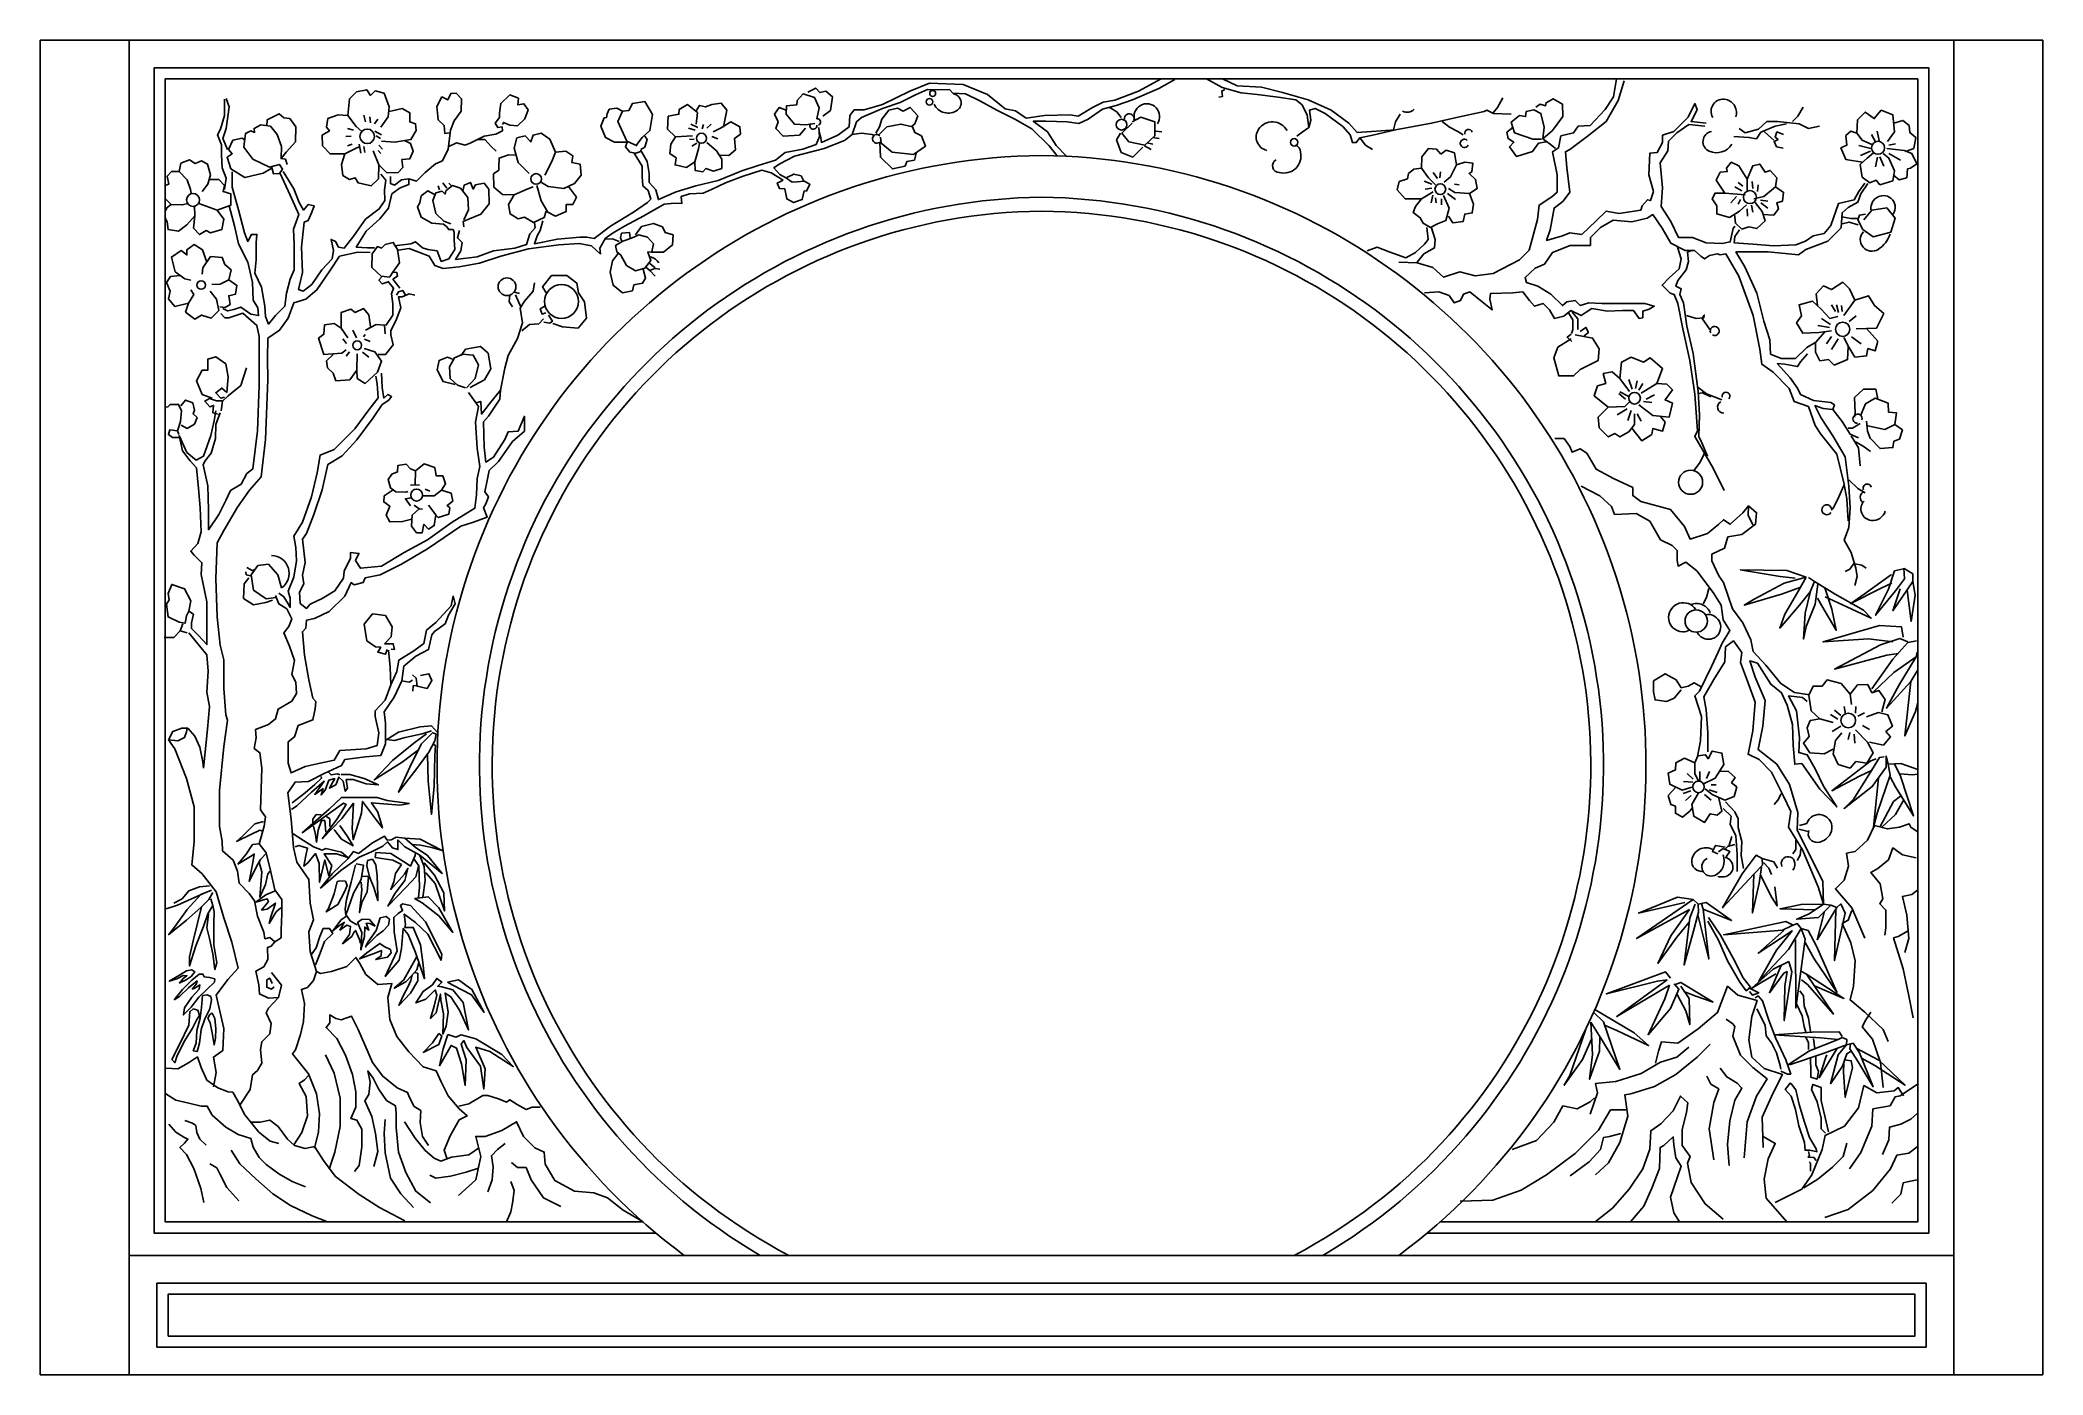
# Model space of a CAD drawing. Header units: metres. Extents: x 4395 to 7995, y 1000 to 3400.
import ezdxf

# ---------------------------------------------------------------- set-up
doc = ezdxf.new("R2010")
doc.units = ezdxf.units.M
for name, color, linetype in [('3', 3, 'Continuous'), ('4', 4, 'Continuous'), ('7', 7, 'Continuous')]:
    doc.layers.add(name, color=color, linetype=linetype)

msp = doc.modelspace()

# ---------------------------------------------------------------- linework, layer by layer
at = {"layer": '3'}
for p, q in [((4947.62, 3240.72), (4958.48, 3238)), ((4995.83, 3249.53), (5001.94, 3257.67)), ((5560.25, 3241.59), (5572.48, 3238.02)), ((5564.83, 3248.72), (5577.58, 3242.6)), ((5587.27, 3248.21), (5585.23, 3240.57)), ((4954.41, 3227.15), (4944.9, 3226.47)), ((4955.76, 3212.91), (4947.62, 3209.52)), ((4968.67, 3212.91), (4971.38, 3196.63)), ((4976.81, 3208.84), (4978.85, 3197.99)), ((4996.51, 3235.97), (5008.73, 3229.87)), ((4999.22, 3227.83), (5006.69, 3223.08)), ((5003.98, 3210.87), (5010.77, 3204.09)), ((5562.29, 3221.72), (5570.44, 3221.22)), ((5575.54, 3214.59), (5566.36, 3209.5)), ((5602.57, 3226.82), (5613.27, 3222.23)), ((6380.28, 3209.56), (6392.32, 3203.32)), ((6385.18, 3215.35), (6394.99, 3212.68)), ((6394.99, 3224.7), (6406.59, 3222.92)), ((6400.34, 3236.28), (6411.49, 3234.94)), ((5002.62, 3201.38), (5007.37, 3195.95)), ((6882.72, 3146.46), (6896.33, 3140.63)), ((6896.33, 3133.83), (6884.66, 3131.89)), ((6899.25, 3162), (6907.03, 3151.31)), ((6911.89, 3162.97), (6910.92, 3152.29)), ((6937.18, 3140.63), (6945.93, 3139.66)), ((7441.12, 3136.36), (7453.67, 3129.05)), ((7447.39, 3143.67), (7455.76, 3137.4)), ((7472.49, 3145.75), (7473.53, 3133.22)), ((7482.94, 3139.49), (7481.9, 3128)), ((6898.28, 3121.2), (6895.36, 3107.6)), ((6903.14, 3116.34), (6904.11, 3107.6)), ((6913.84, 3114.4), (6913.84, 3103.71)), ((6924.54, 3124.11), (6939.12, 3113.43)), ((7444.26, 3118.6), (7433.8, 3107.12)), ((7451.58, 3113.38), (7447.39, 3105.03)), ((7463.08, 3096.67), (7464.12, 3083.1)), ((7471.44, 3102.94), (7473.53, 3090.41)), ((7487.12, 3112.34), (7500.72, 3110.25)), ((7488.17, 3107.12), (7500.72, 3097.72)), ((5484.05, 2991.6), (5491.64, 2985.1)), ((5491.1, 2998.1), (5500.87, 2990.51)), ((5492.19, 2986.18), (5499.78, 2989.43)), ((5499.78, 2989.43), (5509, 2987.8)), ((5491.64, 2985.1), (5500.32, 2975.34)), ((7615, 2923.87), (7622.22, 2912.15)), ((7624.03, 2923.87), (7627.64, 2910.35)), ((7633.05, 2922.97), (7633.95, 2912.15)), ((7590.64, 2886.92), (7611.4, 2883.31)), ((7596.96, 2899.53), (7613.2, 2888.72)), ((7659.22, 2904.04), (7646.59, 2894.13)), ((4945.6, 2854.54), (4939, 2863.02)), ((4964, 2864.44), (4956.92, 2878.57)), ((4979.09, 2870.56), (4976.26, 2866.32)), ((4978.14, 2862.08), (4988.05, 2858.31)), ((7615, 2867.09), (7605.98, 2853.57)), ((7626.73, 2862.58), (7615, 2843.66)), ((7651.1, 2866.19), (7668.24, 2853.57)), ((4951.26, 2839.47), (4945.13, 2831.93)), ((4974.37, 2839), (4986.16, 2829.58)), ((7250.63, 2789.97), (7256.56, 2772.22)), ((7265.44, 2787.01), (7262.48, 2773.7)), ((7247.67, 2736.72), (7229.9, 2726.36)), ((7232.86, 2764.82), (7244.71, 2754.47)), ((7234.34, 2767.78), (7250.63, 2758.91)), ((7277.29, 2750.03), (7292.1, 2748.55)), ((7281.73, 2754.47), (7296.54, 2761.86)), ((7255.07, 2733.76), (7249.15, 2716.01)), ((7265.44, 2727.84), (7272.84, 2714.53)), ((7637.42, 2201.6), (7640.37, 2188.33)), ((7626.35, 2178.75), (7613.07, 2187.59)), ((7631.52, 2166.22), (7616.02, 2156.63)), ((7631.52, 2185.38), (7620.45, 2194.96)), ((7674.32, 2190.54), (7662.51, 2184.64)), ((7670.63, 2167.69), (7683.17, 2160.32)), ((7647.75, 2155.16), (7644.8, 2142.63)), ((7655.87, 2152.21), (7656.61, 2135.99))]:
    msp.add_line(p, q, dxfattribs=at)
for points in [[(6887.95, 1255), (7790, 1255), (7790, 3350), (4600, 3350), (4600, 1255), (4600, 1255), (5502.05, 1255)], [(5802.06, 3263.17), (5815.7, 3273.39), (5819.11, 3297.93), (5807.51, 3308.15), (5796.6, 3305.43), (5789.09, 3313.61), (5774.76, 3306.11)], [(5007.37, 3243.43), (5020.95, 3261.74), (5022.31, 3280.06), (5013.48, 3304.47), (4997.19, 3308.54), (4989.04, 3300.4), (4982.25, 3310.58), (4963.91, 3307.19), (4951.01, 3294.3), (4948.29, 3264.46), (4963.23, 3244.79), (4973.42, 3235.29)], [(5008.73, 3218.34), (5032.5, 3216.3), (5061.7, 3221.05), (5071.2, 3237.33), (5069.84, 3249.53), (5059.66, 3252.93), (5059.66, 3269.2), (5046.08, 3276.66), (5027.74, 3272.6), (5022.31, 3271.24)], [(5132.55, 3237.85), (5139.28, 3254.96), (5152.13, 3272.07), (5152.74, 3294.07), (5142.95, 3304.46), (5133.16, 3303.85), (5127.65, 3292.24), (5117.25, 3297.74), (5108.07, 3280.63), (5110.52, 3256.8), (5121.53, 3246.41), (5122.76, 3231.74), (5130.71, 3232.97)], [(5225.43, 3244.09), (5217.59, 3242.74), (5213.31, 3250.69), (5220.65, 3260.46), (5220.65, 3268.41), (5223.09, 3286.13), (5239.61, 3301.41), (5254.91, 3295.3), (5253.69, 3283.69), (5264.7, 3285.52), (5272.04, 3274.52), (5266.53, 3258.63), (5253.07, 3245.8), (5239.61, 3247.02), (5227.99, 3251.91), (5226.15, 3248.24)], [(5442.11, 3272.22), (5431.76, 3277.24), (5417.99, 3275.71), (5414.42, 3267.05), (5413.4, 3260.94), (5408.81, 3259.92), (5402.69, 3245.15), (5411.36, 3224.78), (5427.68, 3216.12), (5450.11, 3216.12)], [(5465.95, 3209.58), (5477.24, 3224.61), (5491.03, 3237.14), (5496.05, 3265.96), (5482.25, 3289.76), (5459.68, 3286), (5453.4, 3273.48), (5442.11, 3272.22), (5433.33, 3253.43), (5449.64, 3218.35), (5468.46, 3209.58)], [(5574.52, 3248.72), (5576.56, 3269.6), (5558.72, 3283.86), (5543.93, 3275.2), (5543.42, 3266.54), (5524.04, 3262.98), (5522.52, 3239.55), (5537.3, 3225.8), (5567.89, 3227.84)], [(5574.52, 3272.65), (5580.13, 3282.33), (5590.84, 3279.78), (5602.57, 3284.37), (5619.39, 3286.4), (5629.59, 3274.18), (5625.51, 3252.79), (5623.47, 3243.62)], [(5736.21, 3274.08), (5723.58, 3278.85), (5715.39, 3266.58), (5721.54, 3252.95), (5717.44, 3240.68), (5730.41, 3227.05), (5759.75, 3229.09), (5770.67, 3241.36)], [(5791.14, 3258.4), (5795.23, 3278.17), (5787.04, 3296.57), (5766.57, 3303.38), (5755.65, 3291.12), (5754.97, 3283.62), (5736.55, 3281.57), (5735.87, 3266.58), (5750.88, 3248.86), (5771.35, 3247.5), (5787.73, 3250.22)], [(5896.95, 3232.84), (5903.67, 3243.74), (5907.87, 3257.99), (5920.46, 3273.92), (5936.4, 3277.28), (5946.47, 3272.25), (5959.06, 3278.95), (5972.49, 3263.86), (5967.46, 3249.61), (5961.58, 3244.58)], [(7096.02, 3222.3), (7113.65, 3237.38), (7132.04, 3262.3), (7131.38, 3284.59), (7114.97, 3294.43), (7101.84, 3287.21), (7101.18, 3281.97), (7091.33, 3284.59), (7083.46, 3279.35)], [(7563.85, 3279.09), (7554.37, 3262.86), (7544.89, 3253.4)], [(4828.2, 3187), (4828.91, 3208.35), (4821.08, 3230.41), (4808.96, 3245.36), (4791.86, 3247.49), (4779.75, 3241.09), (4780.46, 3233.97), (4774.05, 3236.82), (4764.07, 3231.84), (4761.22, 3207.64), (4777.61, 3185.58), (4807.54, 3171.34), (4825.35, 3176.33), (4831.05, 3167.78), (4825.35, 3159.96), (4814.66, 3159.24), (4811.81, 3170.63)], [(4838.89, 3176.33), (4836.04, 3185.58), (4828.2, 3187), (4837.46, 3198.39), (4853.85, 3216.89), (4854.56, 3243.94), (4843.88, 3258.88), (4833.19, 3260.3), (4824.64, 3267.42), (4803.26, 3256.75), (4802.55, 3245.36)], [(4948.29, 3264.46), (4930.64, 3265.81), (4912.31, 3259.03), (4909.59, 3243.43), (4915.02, 3236.65), (4902.12, 3229.19), (4902.8, 3209.52), (4916.38, 3195.28), (4942.86, 3195.28), (4961.88, 3204.77), (4968.67, 3208.16)], [(4976.81, 3265.13), (4980.21, 3252.93)], [(4987.68, 3261.74), (4989.04, 3250.89)], [(5601.04, 3248.72), (5593.39, 3241.59)], [(5617.35, 3193.21), (5633.16, 3192.19), (5644.88, 3202.37), (5643.36, 3223.25), (5654.06, 3230.89), (5653.04, 3244.13), (5636.73, 3252.79), (5617.86, 3241.59), (5604.6, 3234.97)], [(5902.83, 3229.49), (5917.1, 3243.74), (5942.28, 3248.77), (5963.26, 3243.74), (5967.46, 3233.68), (5979.21, 3227.81), (5986.76, 3209.37), (5964.94, 3194.28), (5926.33, 3198.47), (5907.03, 3214.4), (5905.35, 3225.3)], [(6357.69, 3253.11), (6373.29, 3261.5), (6398.49, 3253.11), (6398.49, 3227.94), (6380.49, 3211.16), (6351.69, 3217.15), (6339.69, 3232.73), (6357.69, 3250.71)], [(7042.43, 3242.95), (7031.6, 3234.1), (7033.56, 3222.96), (7044.07, 3216.4), (7036.19, 3207.87), (7048.66, 3190.83), (7077.55, 3199.35), (7088.05, 3214.43), (7101.84, 3217.05)], [(7096.02, 3222.3), (7098.56, 3243.28), (7092.65, 3268.2), (7080.17, 3274.76), (7066.39, 3271.48), (7065.08, 3262.3), (7053.92, 3264.26), (7039.47, 3252.46), (7045.38, 3233.45), (7078.21, 3221.64), (7093.96, 3221.64)], [(7687.16, 3211.97), (7669.95, 3219.99), (7660.77, 3232.6), (7661.92, 3256.66), (7675.69, 3270.41), (7691.75, 3258.95), (7704.36, 3273.84), (7725.01, 3265.82), (7728.45, 3234.89), (7715.84, 3217.7)], [(7726.73, 3250.36), (7743.37, 3255.51), (7754.84, 3246.35), (7755.98, 3233.74), (7766.31, 3224.58), (7762.87, 3205.1), (7747.95, 3199.37)], [(4811.3, 3169.55), (4796.14, 3160.67), (4763.36, 3152.84), (4737.71, 3168.5), (4731.3, 3189.14), (4740.56, 3195.54), (4733.44, 3203.37), (4741.27, 3219.74), (4758.37, 3223.3), (4763.36, 3220.45)], [(5003.98, 3175.61), (5018.24, 3161.36), (5038.61, 3162.04), (5046.76, 3170.86), (5045.4, 3185.1), (5059.66, 3186.46), (5065.77, 3200.02), (5061.02, 3214.27), (5051.51, 3219.01)], [(5302.34, 3157.21), (5314.71, 3181.92), (5321.26, 3198.63), (5311.07, 3221.89), (5295.79, 3232.79), (5281.24, 3229.16), (5276.87, 3216.8), (5266.69, 3227.71), (5252.13, 3224.07), (5247.04, 3205.9), (5254.32, 3179.74), (5273.96, 3160.11)], [(5450.11, 3216.12), (5447.05, 3207.97), (5455.21, 3198.3), (5465.92, 3196.77), (5475.1, 3199.83)], [(5481.73, 3227.33), (5486.31, 3221.22), (5482.24, 3207.46), (5475.1, 3203.39)], [(5537.3, 3225.8), (5528.63, 3212.56), (5527.1, 3195.75), (5538.32, 3188.11), (5536.28, 3175.38), (5557.19, 3170.8), (5571.97, 3180.98), (5578.6, 3204.41), (5580.13, 3214.09)], [(5571.97, 3180.98), (5572.48, 3165.7), (5586.25, 3163.16), (5591.86, 3169.27), (5605.62, 3164.18), (5620.41, 3169.27), (5620.41, 3186.08), (5610.72, 3200.84), (5593.39, 3215.61)], [(5904.38, 3216.58), (5905.35, 3189.25), (5927.17, 3168.29), (5949.83, 3173.32), (5953.19, 3181.71), (5966.62, 3184.22), (5969.97, 3195.96)], [(6337.29, 3232.73), (6330.09, 3220.75), (6338.49, 3197.97), (6358.89, 3189.58), (6376.89, 3207.56)], [(6912.86, 3195.03), (6905.08, 3203.77), (6890.5, 3204.74), (6878.83, 3190.17), (6877.85, 3169.77), (6890.5, 3152.29), (6903.14, 3139.66)], [(7528.79, 3230.21), (7516.83, 3234.69), (7513.84, 3225.24), (7518.83, 3221.26), (7511.85, 3217.77), (7516.34, 3207.82), (7528.3, 3205.83)], [(7660.77, 3232.6), (7649.8, 3236.18), (7640.79, 3228.18), (7642.79, 3211.19), (7631.79, 3206.19), (7640.79, 3185.2), (7669.81, 3180.2)], [(7685.82, 3205.19), (7663.81, 3210.19)], [(7686.83, 3230.18), (7693.83, 3217.19)], [(7696.83, 3236.18), (7700.84, 3219.18)], [(7714.69, 3205.1), (7745.66, 3201.66), (7759.43, 3195.93), (7768.6, 3177.6), (7757.13, 3169.58), (7751.4, 3168.43), (7750.25, 3152.39), (7736.48, 3148.96), (7726.16, 3156.98)], [(7717.85, 3211.19), (7729.86, 3213.19)], [(4686.16, 3127.67), (4696.56, 3141.11), (4701.45, 3157.6), (4695.95, 3177.14), (4684.94, 3182.64), (4673.93, 3177.75), (4663.54, 3184.47), (4648.25, 3178.36), (4645.19, 3163.71), (4659.26, 3148.44), (4665.37, 3131.33), (4666.6, 3124.62)], [(4942.86, 3195.28), (4936.75, 3176.28), (4939.47, 3156.61), (4951.01, 3149.15), (4961.2, 3152.55), (4966.63, 3143.05), (4990.4, 3137.62), (5003.3, 3150.51), (5003.98, 3175.61), (4993.79, 3200.7)], [(5250.68, 3192.82), (5236.85, 3193.55), (5220.12, 3187.73), (5219.39, 3171.74), (5219.39, 3165.93), (5209.93, 3159.39), (5210.66, 3135.4), (5225.94, 3122.32), (5247.04, 3121.59), (5271.78, 3132.49), (5281.24, 3136.13)], [(5321.26, 3198.63), (5340.18, 3200.09), (5352.55, 3192.09), (5351.1, 3179.74), (5365.65, 3176.83), (5367.83, 3157.21), (5355.46, 3141.94), (5336.54, 3133.22), (5308.16, 3136.86), (5296.52, 3144.12)], [(6877.85, 3169.77), (6864.24, 3167.83), (6854.51, 3160.06), (6852.57, 3150.34), (6837.98, 3145.49), (6834.09, 3130.91), (6848.68, 3114.4), (6877.85, 3114.4), (6899.25, 3127.03)], [(6912.86, 3195.03), (6922.59, 3201.83), (6937.18, 3196.97), (6941.07, 3175.6), (6930.37, 3154.23), (6918.7, 3144.51)], [(6941.07, 3175.6), (6955.66, 3180.46), (6970.25, 3178.51), (6968.3, 3162.97), (6963.44, 3160.06), (6975.11, 3149.37), (6978.03, 3132.86), (6964.41, 3124.11), (6938.15, 3126.06), (6926.48, 3132.86)], [(7463.08, 3129.05), (7463.08, 3149.93), (7448.44, 3173.95), (7434.85, 3180.22), (7426.48, 3169.77), (7427.53, 3163.51), (7414.98, 3162.46), (7407.66, 3147.84), (7423.35, 3124.87), (7459.94, 3121.74)], [(7463.08, 3149.93), (7473.53, 3173.95), (7486.08, 3177.08), (7495.49, 3162.46), (7504.9, 3165.6), (7516.4, 3152.02), (7514.31, 3136.36), (7493.4, 3118.6), (7475.62, 3114.43)], [(7707.81, 3195.93), (7718.13, 3187.91), (7728.45, 3165), (7725.01, 3146.66), (7702.07, 3139.79), (7695.19, 3147.81), (7683.72, 3143.23), (7669.95, 3153.54), (7666.51, 3176.45), (7679.13, 3187.91), (7690.6, 3197.08)], [(7684.82, 3200.19), (7666.81, 3192.2)], [(7697.83, 3189.2), (7693.83, 3172.21)], [(7701.84, 3190.2), (7708.84, 3173.21)], [(7717.85, 3196.19), (7738.86, 3184.2)], [(4645.19, 3163.71), (4631.13, 3163.71), (4623.18, 3155.15), (4626.24, 3141.11), (4620.12, 3138.66)], [(4699.01, 3149.35), (4716.13, 3149.05), (4726.52, 3138.66), (4724.08, 3127.67), (4738.14, 3123.4), (4738.14, 3103.24), (4713.07, 3094.08), (4680.66, 3106.29)], [(5156.81, 3076.52), (5165.17, 3094.62), (5163.78, 3116.89), (5150.54, 3133.59), (5136.6, 3138.46), (5124.06, 3128.72), (5123.37, 3123.15), (5117.79, 3128.02), (5106.64, 3125.24), (5101.07, 3111.32), (5106.64, 3088.36), (5120.58, 3074.44), (5133.12, 3069.57)], [(5110.82, 3137.77), (5112.91, 3130.81)], [(5119.18, 3143.34), (5126.15, 3133.59)], [(5129.64, 3142.64), (5134.51, 3137.77)], [(5156.81, 3064), (5155.42, 3073.74), (5163.78, 3077.22), (5187.47, 3086.96), (5202.1, 3105.75), (5201.4, 3132.2), (5193.04, 3142.64), (5177.71, 3139.86), (5173.53, 3132.2), (5168.66, 3144.03), (5157.51, 3139.16), (5154.72, 3128.02)], [(5287.79, 3138.31), (5295.79, 3110.69), (5307.44, 3090.34), (5321.26, 3083.07), (5340.91, 3091.79), (5340.91, 3104.15), (5352.55, 3104.15), (5359.1, 3117.23), (5344.55, 3136.86)], [(5736.37, 3151.49), (5746.69, 3144.73), (5755.85, 3145.19), (5768.69, 3146.1), (5778.31, 3140.61), (5772.35, 3128.25), (5768.69, 3128.71), (5765.02, 3113.15), (5749.44, 3107.66), (5737.07, 3114.52), (5733.4, 3132.37), (5724.24, 3132.83), (5720.11, 3142.9), (5730.92, 3148.27)], [(5737.06, 3153), (5750.04, 3158.99), (5763.02, 3156), (5768.02, 3146.02)], [(7514.31, 3136.36), (7528.95, 3125.91), (7526.85, 3110.25), (7516.4, 3107.12), (7519.54, 3096.67), (7511.17, 3085.18), (7491.31, 3086.23)], [(4620.58, 3114.34), (4630.42, 3104.51), (4650.62, 3103.48), (4660.46, 3106.06)], [(4630.42, 3104.51), (4623.17, 3098.82), (4620.58, 3093.65)], [(4713.07, 3094.08), (4725.3, 3078.2), (4721.63, 3059.26), (4701.45, 3053.16), (4693.5, 3057.43), (4681.88, 3050.1), (4670.88, 3061.71), (4673.32, 3083.7), (4672.71, 3102.02)], [(5139.38, 3053.86), (5137.3, 3059.13), (5129.64, 3059.13), (5125.46, 3064.69), (5119.88, 3068.87), (5098.98, 3070.96), (5080.17, 3081.4), (5073.2, 3100.19), (5077.38, 3107.15), (5080.17, 3119.67), (5092.01, 3128.72), (5103.86, 3122.46)], [(5247.04, 3121.59), (5236.85, 3104.15), (5239.76, 3087.43), (5254.32, 3078.71), (5265.96, 3081.62), (5281.97, 3072.17), (5300.89, 3080.89), (5304.53, 3092.52)], [(6877.85, 3114.4), (6867.15, 3100.8), (6863.26, 3090.11), (6875.91, 3080.4), (6880.77, 3070.69), (6894.39, 3062.92), (6907.03, 3069.71), (6921.62, 3075.54), (6927.45, 3097.89), (6917.73, 3120.23)], [(6964.41, 3124.11), (6971.22, 3104.69), (6969.27, 3089.14), (6955.66, 3087.2), (6952.74, 3073.6), (6934.26, 3071.66), (6926.48, 3083.31)], [(7423.35, 3124.87), (7405.57, 3124.87), (7400.35, 3114.43), (7408.71, 3101.89), (7408.71, 3087.27), (7431.71, 3081.01), (7449.49, 3092.49), (7462.03, 3103.98)], [(7440.6, 3086.75), (7442.17, 3070.56), (7453.67, 3060.12), (7466.21, 3064.3), (7480.85, 3061.17), (7495.49, 3074.74), (7490.26, 3091.45), (7477.71, 3108.16)], [(7676.35, 3087.09), (7665.08, 3085.05), (7662, 3076.86), (7671.23, 3059.46), (7689.67, 3046.15), (7721.44, 3054.34), (7729.64, 3079.93), (7714.26, 3098.35), (7687.62, 3094.26), (7673.28, 3076.86)], [(4673.32, 3083.7), (4658.65, 3067.82), (4643.97, 3056.21), (4625.02, 3059.26), (4623.18, 3073.31), (4619.51, 3081.25)], [(5465.22, 3049.55), (5476.05, 3064.88), (5497.71, 3070.29), (5513.96, 3063.98), (5518.47, 3054.06), (5532.91, 3049.55), (5532.01, 3031.52), (5515.76, 3018.9), (5494.1, 3018.9)], [(4694.61, 3000.58), (4686.86, 3023.02), (4672.14, 3032.31), (4658.97, 3023.02), (4658.97, 3013.74), (4648.9, 3021.48), (4631.08, 3009.87), (4638.05, 2983.55), (4655.1, 2970.4), (4665.94, 2968.08)], [(5028.99, 2982.8), (5040.95, 2999.34), (5037.27, 3023.22), (5029.91, 3036.08), (5015.2, 3032.41), (5008.76, 3025.98), (5001.4, 3028.73), (4992.2, 3015.87), (4991.28, 2991.07), (5007.84, 2975.45), (5023.48, 2973.61)], [(5442.28, 3038.2), (5458.01, 3043.61), (5471.03, 3049.57), (5486.76, 3045.78), (5497.61, 3033.32), (5494.9, 3019.23), (5487.3, 3018.69), (5492.73, 3003.52), (5481.88, 2989.97), (5465.06, 2985.1), (5449.33, 2994.85), (5439.02, 3013.27), (5431.97, 3019.23), (5429.26, 3030.61), (5442.28, 3038.2)], [(5455.84, 3044.7), (5454.76, 3053.91), (5440.11, 3052.82), (5438.48, 3044.7), (5440.65, 3038.2)], [(4703.91, 2960.34), (4718.63, 2961.11), (4734.13, 2968.85), (4738.78, 2986.65), (4727.15, 2996.71), (4722.51, 3009.09), (4701.59, 3010.64), (4687.64, 2990.52), (4686.09, 2978.91)], [(5434.14, 3015.98), (5423.84, 3002.98), (5419.5, 2982.93), (5424.92, 2959.09), (5441.74, 2945.54), (5459.64, 2949.33), (5462.35, 2960.17), (5478.08, 2962.88), (5483.51, 2972.09), (5479.17, 2987.8)], [(4646.57, 2976.98), (4629.53, 2975.04), (4622.56, 2964.21), (4628.75, 2948.73), (4625.65, 2934.8), (4637.28, 2920.87), (4662.07, 2927.06), (4671.37, 2942.54), (4665.94, 2951.05)], [(4734.13, 2968.85), (4748.85, 2958.79), (4746.53, 2943.31), (4734.13, 2940.22), (4736.45, 2924.74), (4727.93, 2919.32), (4717.86, 2920.09)], [(5008.76, 2973.61), (5004.16, 2968.1), (5009.68, 2961.67), (5020.72, 2965.34)], [(5029.24, 2970.32), (5037.27, 2975.45), (5036.35, 2981.88), (5028.99, 2982.8), (5023.48, 2974.53)], [(5304.67, 2945.25), (5298.2, 2956.56), (5314.38, 2976.76), (5341.88, 2976.76), (5359.68, 2963.02), (5362.91, 2945.25), (5373.43, 2929.09), (5377.47, 2900), (5362.1, 2882.23), (5333.79, 2884.65), (5316.8, 2890.31)], [(7657.15, 2932.58), (7647.21, 2952.45), (7635.05, 2964.59), (7615.17, 2951.34), (7600.8, 2957.97), (7587.54, 2943.62), (7589.75, 2922.65)], [(4662.07, 2927.06), (4656.65, 2910.81), (4672.92, 2898.43), (4685.31, 2905.39), (4702.36, 2899.97), (4716.31, 2913.9), (4712.43, 2934.02), (4700.81, 2948.73)], [(4989.12, 2885.23), (4985.69, 2905.81), (4976.53, 2917.24), (4961.65, 2910.38), (4953.63, 2916.1), (4936.46, 2910.38), (4936.46, 2881.8), (4947.91, 2864.65)], [(5239.15, 2942.02), (5238.34, 2929.09), (5244, 2920.2)], [(5248.05, 2946.87), (5256.94, 2944.44)], [(5302.24, 2921.82), (5294.15, 2916.97), (5297.39, 2907.27), (5303.86, 2909.7)], [(7626.21, 2902.78), (7611.85, 2899.47), (7596.38, 2916.03), (7580.91, 2930.37), (7556.6, 2923.75), (7561.02, 2903.89), (7552.18, 2891.74), (7563.23, 2872.98), (7591.96, 2874.09), (7615.17, 2877.4)], [(7637.26, 2904.99), (7657.15, 2932.58), (7681.46, 2940.31), (7692.51, 2922.65), (7709.09, 2908.3), (7695.83, 2881.81), (7659.36, 2880.71)], [(4936.46, 2881.8), (4923.63, 2890.19), (4906.1, 2887.8), (4905.31, 2871.1), (4895.75, 2863.94), (4905.31, 2834.5), (4937.17, 2836.89), (4945.13, 2843.25)], [(5015.45, 2871.51), (5014.31, 2887.51), (4999.42, 2888.66), (4979.96, 2878.37)], [(5308.72, 2905.66), (5316, 2894.35), (5311.14, 2891.11), (5300.63, 2892.73)], [(7163.26, 2875.88), (7173.62, 2883.27), (7178.07, 2874.4), (7170.66, 2868.48)], [(7677.6, 2881.26), (7698.04, 2858.63), (7693.62, 2840.98), (7680.36, 2845.39), (7678.15, 2832.15), (7657.15, 2829.94), (7646.1, 2847.6), (7637.26, 2865.26)], [(4964.25, 2806.66), (4965.04, 2791.54), (4979.38, 2782.79), (5001.68, 2802.68), (5008.85, 2822.57), (4996.9, 2839.27), (4977.79, 2845.64)], [(5025.43, 2870.03), (5029.56, 2852), (5016.02, 2834.5), (5002.48, 2834.5)], [(5167.96, 2775.57), (5193.85, 2789.31), (5205.17, 2808.7), (5200.32, 2836.98), (5186.57, 2849.1), (5159.87, 2844.25), (5151.78, 2832.94)], [(7146.97, 2862.56), (7123.28, 2847.77), (7115.87, 2828.55), (7124.76, 2796), (7151.41, 2796), (7163.26, 2807.84), (7195.84, 2824.11), (7197.32, 2844.82), (7185.47, 2864.04), (7154.37, 2869.96)], [(7146.97, 2871.44), (7139.56, 2865.52), (7148.45, 2858.13)], [(7603.56, 2875.74), (7586.44, 2856.43), (7586.44, 2838.77), (7594.17, 2823.32), (7609.64, 2825.52), (7619.59, 2815.59), (7643.89, 2825.52), (7645, 2848.7)], [(4730.49, 2766.53), (4733.11, 2794.69), (4729.18, 2817.62), (4710.82, 2830.71), (4696.4, 2826.13), (4696.4, 2806.48), (4686.56, 2806.48), (4676.07, 2787.49), (4686.56, 2762.6), (4704.26, 2756.06)], [(4765.99, 2810.51), (4755.99, 2779.11), (4733.13, 2760.55), (4723.13, 2750.56), (4720.27, 2733.44)], [(4922.03, 2834.5), (4910.09, 2823.36), (4911.68, 2810.63), (4922.03, 2801.09), (4926.81, 2787.56), (4951.5, 2789.15), (4964.25, 2806.66), (4965.04, 2836.09)], [(5136.41, 2826.48), (5127.52, 2829.71), (5112.15, 2824.05), (5108.91, 2807.09), (5119.43, 2786.08), (5141.27, 2780.42)], [(5161.49, 2774.77), (5176.86, 2791.73), (5183.33, 2815.97), (5173.62, 2833.75), (5155.02, 2835.36), (5139.65, 2828.9), (5130.75, 2812.74), (5132.37, 2791.73), (5145.31, 2779.61), (5159.87, 2774.77)], [(7252.11, 2767.9), (7234.34, 2791.57), (7237.3, 2821.15), (7255.07, 2830.02), (7277.28, 2821.15), (7289.13, 2828.55), (7311.34, 2809.32), (7300.98, 2782.69), (7272.84, 2764.94)], [(4730.49, 2766.53), (4721.97, 2774.39), (4710.82, 2765.88), (4720, 2756.06), (4726.56, 2758.02)], [(7234.34, 2791.57), (7221.01, 2803.4), (7204.72, 2800.44), (7209.16, 2782.69), (7194.36, 2778.26), (7188.43, 2760.51), (7213.61, 2739.8), (7243.22, 2741.28), (7253.59, 2751.63)], [(7300.98, 2782.69), (7318.75, 2781.21), (7329.11, 2770.86), (7315.79, 2753.11), (7329.11, 2747.19), (7323.19, 2722.05), (7293.57, 2725.01), (7268.4, 2744.24)], [(7268.4, 2770.74), (7275.81, 2782.57)], [(7698.41, 2754.13), (7694.62, 2772.42), (7672.67, 2772.42), (7656.22, 2757.08), (7657.32, 2729.69), (7656.22, 2722.02)], [(4641.98, 2697.12), (4647.22, 2714.14), (4649.19, 2733.14), (4643.94, 2744.92), (4628.86, 2744.92), (4624.93, 2740.34), (4621, 2739.68)], [(4647.88, 2742.3), (4656.4, 2752.78), (4669.51, 2747.54), (4672.79, 2734.44), (4670.17, 2727.9), (4677.38, 2721.35), (4672.79, 2709.56), (4659.68, 2701.7), (4648.53, 2707.59)], [(4722.62, 2751.47), (4712.13, 2751.47), (4699.67, 2755.4), (4691.15, 2750.82), (4700.33, 2740.34), (4706.89, 2742.96), (4705.57, 2729.86), (4715.41, 2727.24)], [(7213.61, 2739.8), (7195.84, 2722.05), (7197.32, 2702.82), (7213.61, 2686.55), (7225.45, 2692.47), (7234.34, 2686.55), (7250.63, 2695.43), (7260.99, 2708.74), (7260.99, 2727.97)], [(7667.19, 2724.21), (7675.97, 2746.12), (7693.52, 2755.99), (7716.56, 2747.22), (7717.65, 2730.78), (7731.92, 2729.69), (7728.63, 2708.87), (7711.07, 2700.1), (7680.35, 2706.68)], [(7255.81, 2702.08), (7274.32, 2679.16), (7292.09, 2690.99), (7293.57, 2701.34), (7311.34, 2696.9), (7315.79, 2713.17), (7306.9, 2723.53)], [(7728.63, 2708.87), (7742.56, 2699), (7737.12, 2682.7), (7727.02, 2678.82), (7725.47, 2667.18), (7702.16, 2665.63), (7684.29, 2684.25), (7679.63, 2696.67), (7678.07, 2714.52)], [(4644.6, 2685.33), (4632.8, 2685.33), (4625.59, 2690.57), (4628.21, 2699.08), (4641.98, 2697.12), (4644.6, 2690.57)], [(5069.73, 2625.72), (5061.09, 2629.32), (5053.17, 2637.23), (5038.05, 2635.07), (5037.33, 2623.56), (5027.25, 2619.25), (5020.77, 2609.9), (5025.09, 2594.8), (5034.45, 2587.61), (5052.45, 2586.89), (5056.05, 2588.33)], [(5083.41, 2580.42), (5103.56, 2580.42), (5116.52, 2590.49), (5123.72, 2601.99), (5118.68, 2616.37), (5107.16, 2616.37), (5104.28, 2631.47), (5085.56, 2637.95), (5069.73, 2625.72), (5069.01, 2600.55), (5061.09, 2599.84)], [(5069.01, 2600.55), (5076.93, 2599.84)], [(5087, 2592.65), (5095.64, 2589.05)], [(5029.77, 2591.21), (5013.57, 2580.42), (5012.85, 2569.64), (5023.65, 2561.73), (5017.17, 2545.91), (5023.65, 2533.68), (5046.69, 2534.4), (5063.25, 2538.72)], [(5061.81, 2576.83), (5051.73, 2575.39), (5061.09, 2562.44)], [(5076.21, 2557.41), (5063.97, 2545.91), (5062.53, 2525.77), (5071.89, 2514.27), (5081.97, 2514.27), (5084.84, 2529.37), (5093.48, 2520.74), (5103.56, 2527.21), (5106.44, 2546.63), (5093.48, 2563.88)], [(5067.57, 2563.88), (5076.21, 2557.41), (5082.69, 2556.69)], [(5116.52, 2590.49), (5133.8, 2585.45), (5136.68, 2571.07), (5126.6, 2563.16), (5131.64, 2558.85), (5129.48, 2547.34), (5110.76, 2541.59), (5106.44, 2545.91)], [(4766.61, 2451.75), (4776.05, 2446.09), (4780.77, 2447.98)], [(4828.94, 2414.96), (4822.33, 2438.54), (4805.33, 2457.41), (4786.44, 2455.52), (4774.16, 2438.54), (4778.88, 2411.19), (4801.55, 2395.15), (4818.55, 2397.98)], [(7744.16, 2449.5), (7728.21, 2445.51), (7717.24, 2412.65), (7694.3, 2365.84), (7730.2, 2409.66), (7746.15, 2431.57), (7745.16, 2450.49)], [(7745.33, 2449.79), (7761.11, 2440.53), (7761.11, 2426.59), (7725.21, 2373.81), (7738.18, 2413.64)], [(4666.92, 2342.13), (4667.07, 2352.41), (4670.9, 2367.69), (4662.29, 2373.43), (4666.12, 2391.58), (4654.64, 2413.55), (4631.68, 2421.2), (4624.99, 2404.96), (4626.9, 2393.49), (4622.12, 2385.85), (4624.99, 2362.92), (4645.07, 2353.36), (4655.6, 2351.45), (4658.47, 2364.83), (4662.29, 2373.43)], [(4770.14, 2432.98), (4761.88, 2422.51), (4760.94, 2396.09), (4778.88, 2384.77), (4800.61, 2388.54), (4812.88, 2393.26)], [(4773.22, 2436.66), (4765.66, 2438.54), (4764.72, 2444.2)], [(7569.67, 2434.56), (7534.77, 2446.51), (7451.01, 2447.51), (7522.8, 2435.55), (7549.73, 2432.57)], [(7569.67, 2434.56), (7529.78, 2423.6), (7475.94, 2394.72), (7457.99, 2383.77), (7524.8, 2403.69), (7559.7, 2416.63)], [(7569.67, 2434.56), (7553.71, 2406.67), (7530.78, 2367.83), (7521.81, 2342.93), (7557.7, 2383.77), (7576.65, 2407.67), (7584.62, 2426.59), (7573.66, 2433.56)], [(7590.61, 2421.61), (7585.62, 2385.76), (7569.67, 2345.92), (7564.68, 2323.02), (7567.67, 2369.82), (7576.65, 2406.67)], [(7584.62, 2426.59), (7621.52, 2403.69), (7672.37, 2374.8), (7686.33, 2360.86), (7642.46, 2380.78), (7603.57, 2398.71)], [(7603.07, 2415.14), (7615.53, 2376.8), (7623.51, 2338.95), (7597.59, 2382.77), (7589.61, 2396.71)], [(7723.02, 2439.26), (7673.37, 2403.69), (7649.43, 2386.75), (7704.28, 2414.64), (7723.22, 2423.6)], [(7761.11, 2426.59), (7765.1, 2401.69), (7758.12, 2354.88), (7751.14, 2410.66)], [(4651.33, 2350.39), (4646.99, 2338.08), (4659.42, 2334.25)], [(5014.23, 2314.28), (5026.03, 2326.98), (5027.59, 2344.88), (5015.9, 2365.13), (4992.51, 2368.24), (4977.7, 2349.56), (4982.38, 2319.97), (4997.97, 2309.07), (5007.32, 2308.29), (5001.86, 2299.72), (5015.9, 2295.83), (5019.01, 2304.4)], [(7743.87, 2326.34), (7740.74, 2345.12), (7701.03, 2347.21), (7599.68, 2317.99), (7681.18, 2323.21), (7725.07, 2317.99)], [(4646.99, 2338.08), (4635.51, 2325.66), (4618.29, 2325.66)], [(5014.23, 2314.28), (5029.75, 2314.71), (5031.9, 2304.38), (5025.87, 2304.81)], [(7752.23, 2317.99), (7737.6, 2324.25), (7703.12, 2312.77), (7620.58, 2268.94), (7714.62, 2293.99), (7735.52, 2297.12)], [(7767.91, 2320.08), (7752.23, 2316.95), (7725.07, 2286.68), (7687.45, 2233.45)], [(7690.59, 2228.24), (7727.16, 2262.68), (7766.86, 2290.85), (7768.95, 2299.2)], [(7766.86, 2290.85), (7736.56, 2240.76), (7713.57, 2199.01), (7757.46, 2247.02), (7770, 2267.89)], [(5079.04, 2257.68), (5093.85, 2260.79), (5099.31, 2248.34), (5090.73, 2234.32), (5072.8, 2238.21), (5071.24, 2253.01), (5064.23, 2258.46)], [(5071.24, 2239.77), (5065.79, 2238.99), (5065.01, 2229.65)], [(7344.53, 2235.42), (7335.58, 2249.82), (7316.19, 2260.75), (7294.81, 2247.83), (7294.81, 2227.97), (7297.79, 2213.57), (7318.18, 2210.59), (7332.1, 2216.55), (7345.03, 2231.94)], [(7650.7, 2205.28), (7648.49, 2223.71), (7632.25, 2242.88), (7607.16, 2249.51), (7598.31, 2238.45), (7582.07, 2238.45), (7573.95, 2222.24), (7578.38, 2194.23), (7593.88, 2179.48), (7618.23, 2172.85)], [(7648.49, 2223.71), (7661.77, 2240.66), (7680.22, 2241.4), (7687.6, 2226.66), (7700.15, 2230.34), (7711.22, 2214.13), (7705.31, 2192.01)], [(7757.46, 2247.02), (7747.01, 2148.92), (7765.82, 2192.75), (7770, 2208.41)], [(7658.82, 2201.6), (7658.08, 2189.8)], [(4625.74, 2141.93), (4642.4, 2139.89), (4654.9, 2146.14), (4658.02, 2156.13), (4659.27, 2162.99)], [(5109.57, 2154.97), (5098.42, 2166.91), (5078.5, 2165.32), (5039.45, 2155.76), (5016.35, 2141.44)], [(7593.88, 2179.48), (7576.9, 2176.53), (7571, 2163.27), (7574.69, 2147.79), (7564.36, 2135.99), (7576.17, 2118.3), (7602, 2116.83), (7618.23, 2124.94)], [(7678.01, 2183.17), (7699.41, 2191.28), (7716.38, 2186.85), (7724.5, 2166.22), (7712.69, 2156.63), (7720.81, 2147.05), (7708.27, 2132.31), (7683.17, 2137.47)], [(5089.65, 2152.58), (5066.54, 2135.87), (5028.3, 2104.83), (4995.63, 2069.81), (5045.83, 2101.65), (5075.31, 2123.93)], [(5098.42, 2158.15), (5081.68, 2152.58), (5051.41, 2146.21), (5032.28, 2140.64), (5017.94, 2142.23)], [(5099.21, 2153.38), (5080.09, 2134.28), (5059.37, 2092.89), (5039.45, 2047.53), (5070.53, 2088.12), (5093.64, 2119.95), (5104.79, 2139.85), (5107.18, 2151.79), (5100.01, 2154.97)], [(5091.25, 2115.97), (5092.84, 2067.42), (5098.42, 2007.73), (5103.2, 2058.67), (5104.79, 2113.58), (5105.59, 2131.89), (5102.4, 2133.48)], [(7658.08, 2159.58), (7679.48, 2137.47), (7689.82, 2118.3), (7678.75, 2099.87), (7658.82, 2102.82), (7648.49, 2091.03), (7627.09, 2097.66), (7618.23, 2116.83), (7621.92, 2140.42), (7633.73, 2154.42)], [(7369.31, 2100.55), (7350.97, 2108.79), (7335.38, 2100.55), (7334.46, 2087.72), (7321.62, 2082.23), (7324.37, 2062.08), (7346.38, 2051.09), (7363.8, 2056.58)], [(7375.73, 2067.57), (7369.31, 2081.31), (7369.31, 2100.55), (7374.81, 2113.37), (7388.56, 2115.2), (7393.15, 2107.88), (7400.48, 2121.61), (7417.91, 2117.95), (7421.58, 2097.8), (7405.99, 2073.07), (7383.98, 2062.08)], [(7694.98, 2107.71), (7685.9, 2103.94), (7615.56, 2050.3), (7665.48, 2076.74), (7688.17, 2087.32)], [(7709.35, 2111.49), (7701.03, 2109.98), (7686.66, 2086.56), (7654.89, 2035.95), (7637.5, 2018.57), (7688.17, 2057.85), (7713.13, 2092.6), (7713.13, 2113)], [(7716.91, 2097.89), (7720.69, 2078.25), (7697.24, 2010.26), (7690.44, 1984.58), (7699.51, 2072.96)], [(7713.27, 2112.2), (7716.91, 2097.89), (7739.6, 2099.4), (7770, 2088.56)], [(7728.25, 2098.65), (7738.84, 2076.74), (7762.29, 2004.97), (7729.77, 2057.1), (7720.69, 2075.23)], [(4936, 2079.71), (4952.09, 2079.71), (4977.64, 2072.15), (5003.19, 2060.81), (4981.42, 2062.7), (4957.76, 2070.26), (4945.46, 2070.26), (4947.35, 2055.13), (4943.57, 2049.46), (4939.78, 2067.42), (4932.21, 2074.98), (4926.54, 2060.81), (4915.18, 2055.13), (4924.64, 2072.15), (4914.23, 2069.31), (4907.61, 2051.35), (4900.04, 2042.85), (4903.82, 2054.19), (4888.68, 2043.79), (4905.72, 2067.42), (4883, 2047.57), (4856.51, 2023), (4847.04, 2016.38)], [(4847.99, 2028.67), (4871.65, 2046.63), (4888.68, 2061.75), (4900.98, 2073.09), (4900.04, 2075.93)], [(4913.29, 2083.49), (4918.02, 2078.77), (4929.37, 2080.66), (4933.78, 2078.89)], [(7335.38, 2056.58), (7321.62, 2041.93), (7326.21, 2025.44), (7334.46, 2022.69), (7334.46, 2009.87), (7347.3, 2002.54), (7361.05, 2014.45), (7365.64, 2020.86)], [(7365.64, 2065.74), (7349.13, 2066.66)], [(7366.55, 2071.24), (7355.55, 2081.31)], [(7378.48, 2084.98), (7378.48, 2068.49)], [(7413.78, 2085.44), (7429.83, 2084.98), (7441.75, 2073.99), (7435.33, 2064.83), (7444.5, 2057.5), (7439.92, 2040.1), (7423.41, 2033.69), (7400.48, 2043.76), (7387.65, 2053.84)], [(7395.9, 2084.98), (7390.4, 2072.15)], [(7394.98, 2052), (7409.65, 2047.42)], [(7398.65, 2061.16), (7407.82, 2061.16)], [(7737.54, 2080.73), (7760.78, 2079.01), (7770, 2080.32)], [(5059.21, 2027.3), (5018.64, 2032.89), (5000.92, 2038.48), (4937.04, 2038.48), (4914.65, 2017.05), (4866.16, 1974.67), (4940.3, 2027.76), (4944.96, 2025.9), (4929.11, 1999.82), (4902.53, 1964.42), (4937.5, 2000.28), (4958.49, 2027.76), (4955.69, 1982.59), (4957.55, 1962.09), (4972.48, 2010.06), (4974.34, 2031.02), (4999.52, 1997.49), (5010.25, 1983.52), (5002.32, 2011.93), (4990.66, 2028.69), (5041.49, 2024.5), (5059.21, 2027.3)], [(7361.97, 2050.17), (7348.21, 2045.59)], [(7362.89, 2041.93), (7352.8, 2032.77)], [(7411.95, 2038.72), (7417.91, 2013.54), (7409.65, 2006.21), (7396.82, 2008.96), (7386.73, 1993.38), (7367.47, 2004.38), (7363.8, 2025.44), (7375.73, 2046.51)], [(7386.73, 2043.76), (7398.65, 2033.69)], [(7738.71, 2040.65), (7726.39, 2030.95), (7702.11, 1985.07)], [(7743.56, 2032.44), (7730.12, 2007.82), (7705.47, 1984.7)], [(4796.58, 1995.19), (4780.86, 1990.71), (4759.54, 1969.41), (4748.31, 1959.32), (4774.13, 1971.65), (4789.84, 1979.5), (4796.58, 1977.26)], [(4899.97, 2007.23), (4891.29, 2007.85), (4885.09, 1999.18), (4885.09, 1991.75)], [(4886.33, 1986.79), (4890.05, 1971.92), (4891.91, 1957.06)], [(4908.65, 1975.64), (4906.79, 1996.7), (4900.59, 1996.7), (4895.01, 1979.36), (4891.91, 1957.06)], [(4909.89, 2004.13), (4916.1, 1999.8), (4916.1, 1986.17)], [(4933.88, 1987.98), (4947.61, 1967.87), (4957.67, 1951.41), (4936.62, 1963.3), (4924.73, 1978.84), (4922.9, 1980.66)], [(4788.78, 1954.93), (4777.13, 1953.74), (4765.33, 1936.42), (4750.76, 1918.4), (4772.97, 1932.26), (4779.91, 1936.42), (4777.13, 1917.7), (4770.88, 1887.21), (4784.07, 1914.24), (4791.01, 1926.71), (4800.03, 1936.42)], [(4848.44, 1973.84), (4868.34, 1960.77), (4886.33, 1949.62), (4901.83, 1943.43), (4908.65, 1946.53), (4936.56, 1939.71), (4948.34, 1930.42), (4927.88, 1936.62), (4905.55, 1936.62), (4919.2, 1916.17), (4914.23, 1896.97), (4906.79, 1926.09), (4897.49, 1885.82), (4896.87, 1919.27), (4890.05, 1937.24), (4876.4, 1920.51), (4868.96, 1914.94), (4872.68, 1934.14), (4875.78, 1947.15), (4860.28, 1952.1), (4853.46, 1949.62)], [(4967.57, 1937.24), (4958.27, 1940.95), (4948.34, 1927.94), (4919.82, 1900.69), (4899.35, 1875.29), (4935.32, 1906.88), (4956.41, 1921.75), (4968.81, 1931.04), (4990.52, 1940.33), (5010.98, 1950.86), (5019.66, 1958.3), (5028.35, 1947.77), (5038.27, 1944.67), (5038.27, 1962.01), (5050.67, 1949.62), (5077.34, 1934.76), (5117.65, 1901.31), (5091.6, 1934.14), (5069.28, 1949), (5050.67, 1965.11), (5035.17, 1966.97), (5025.86, 1962.01), (5019.04, 1961.39)], [(5019.04, 1961.39), (5014.08, 1968.83), (4992.38, 1956.44), (4967.57, 1937.24)], [(5050.67, 1965.11), (5077.96, 1963.25), (5117.65, 1942.81), (5099.04, 1948.39), (5078.58, 1952.72), (5063.07, 1953.96)], [(7423.99, 1948.76), (7406.45, 1952.13), (7401.06, 1941.35), (7410.5, 1936.63)], [(7411.85, 1940.67), (7419.94, 1946.74), (7432.08, 1941.35), (7425.34, 1931.24)], [(7767.2, 1929.6), (7742.29, 1935.25), (7725.31, 1947.69), (7717.39, 1926.2), (7698.14, 1910.37), (7685.69, 1903.59), (7702.67, 1883.24), (7707.2, 1856.1), (7701.54, 1847.05), (7712.86, 1835.75), (7712.86, 1804.09), (7710.59, 1790.52)], [(4788.93, 1921.86), (4793.78, 1904.53), (4790.31, 1858.79), (4800.03, 1881.66), (4804.19, 1901.07), (4808.36, 1905.92)], [(4961.99, 1917.41), (4953.93, 1885.82), (4945.86, 1854.85), (4943.38, 1837.51), (4944.62, 1826.36), (4958.27, 1866), (4971.91, 1890.78), (4976.25, 1916.79), (4963.23, 1918.65)], [(4983.69, 1924.85), (4992.38, 1927.32), (4998.58, 1917.41), (5001.06, 1897.59), (5002.3, 1862.28), (5002.3, 1852.99), (4994.86, 1876.53), (4987.41, 1895.73), (4982.45, 1915.55), (4983.69, 1924.85)], [(4998.58, 1939.09), (4997.34, 1930.42), (5028.97, 1925.47), (5044.47, 1918.03)], [(4998.58, 1939.09), (5025.24, 1937.24), (5055.01, 1918.65), (5060.59, 1914.94), (5069.28, 1934.14), (5069.9, 1939.09)], [(5044.47, 1918.03), (5033.93, 1901.31), (5030.83, 1886.44), (5025.24, 1872.81), (5050.05, 1900.07), (5056.25, 1910.6), (5050.67, 1888.92), (5033.31, 1866), (5020.28, 1843.08), (5053.15, 1877.15), (5070.52, 1895.73), (5075.48, 1914.94)], [(5067.42, 1927.32), (5076.1, 1915.55), (5076.72, 1876.53), (5075.48, 1859.19)], [(5082.92, 1859.19), (5087.26, 1888.92), (5085.4, 1914.32), (5077.34, 1934.14)], [(5085.4, 1920.51), (5104.01, 1898.83), (5120.75, 1866.62), (5121.99, 1834.41), (5105.25, 1883.34), (5089.12, 1901.93), (5086.02, 1902.55)], [(7490.37, 1928.47), (7479.29, 1934.33), (7454.52, 1901.12), (7419.32, 1839.92), (7475.38, 1900.47), (7491.02, 1916.75), (7490.37, 1928.47)], [(7475.38, 1900.47), (7472.77, 1830.81), (7485.16, 1884.2), (7489.07, 1912.84)], [(7490.37, 1928.47), (7511.23, 1922.61), (7518.03, 1911.38)], [(7492.98, 1921.31), (7502.11, 1910.89), (7507.32, 1899.82)], [(4699.71, 1879.63), (4681.68, 1877.38), (4662.52, 1870.62), (4650.13, 1855.99), (4635.47, 1848.11)], [(4944, 1887.68), (4934.08, 1888.3), (4929.12, 1887.06), (4923.54, 1864.76), (4913.61, 1838.74), (4909.27, 1832.55), (4930.36, 1845.56), (4942.14, 1868.48), (4947.1, 1880.25), (4944, 1887.68)], [(4972.53, 1896.35), (4982.45, 1896.97), (4985.55, 1895.11), (4983.07, 1868.48), (4973.77, 1850.51), (4969.43, 1831.31), (4973.15, 1872.19), (4971.91, 1885.82)], [(7487.11, 1898.52), (7507.97, 1858.15), (7517.1, 1843.18), (7513.19, 1877.68)], [(4621.95, 1837.98), (4642.24, 1844.73), (4667.03, 1855.99), (4687.32, 1864.99)], [(4703.09, 1871.75), (4683.94, 1863.87), (4659.14, 1836.85), (4636.6, 1805.33), (4626.46, 1791.82), (4658.01, 1817.71), (4683.94, 1840.23), (4698.59, 1854.86), (4705.35, 1867.24)], [(4685.29, 1841.72), (4677.93, 1812.32), (4670.57, 1782.93), (4663.89, 1751.53), (4663.89, 1735.49), (4675.26, 1771.57), (4688.63, 1806.31), (4696.66, 1829.03), (4705.36, 1843.73), (4702.01, 1855.75)], [(4705.36, 1843.73), (4708.03, 1832.37), (4707.36, 1811.66), (4707.36, 1773.57), (4712.71, 1740.84), (4709.37, 1728.81), (4705.36, 1756.87), (4699.34, 1784.93), (4694.65, 1803.64), (4698, 1828.36)], [(4816.68, 1869.88), (4800.72, 1862.95), (4782.68, 1849.78), (4803.5, 1856.02), (4805.58, 1851.16), (4793.09, 1835.92), (4803.5, 1837.3), (4818.07, 1848.39), (4809.05, 1822.05), (4806.97, 1811.66), (4819.46, 1832.45), (4827.79, 1840.07)], [(5046.68, 1846.78), (5060.74, 1843.77), (5087.83, 1814.7), (5116.94, 1756.55), (5115.94, 1745.53), (5091.85, 1792.64), (5069.77, 1813.69), (5049.7, 1828.73), (5051.7, 1809.68), (5050.7, 1804.67), (5065.75, 1804.67), (5078.8, 1773.6), (5083.82, 1736.5), (5085.83, 1712.44), (5069.77, 1759.56), (5056.72, 1791.64), (5047.69, 1802.67), (5044.68, 1766.58), (5040.66, 1745.53), (5015.57, 1716.45), (5027.61, 1743.52), (5036.65, 1762.57), (5031.63, 1796.65), (5030.63, 1822.72), (5038.65, 1829.73), (5046.68, 1834.75), (5042.67, 1843.77), (5046.68, 1846.78)], [(5067.76, 1856.8), (5092.85, 1859.81), (5111.92, 1839.76), (5137.01, 1795.65), (5111.92, 1825.72), (5081.81, 1848.78), (5067.76, 1856.8)], [(7366.4, 1855.02), (7264.51, 1784.63), (7359.46, 1836.86)], [(7366.4, 1855.02), (7338.06, 1858.79), (7268.13, 1830.48), (7351.28, 1849.35)], [(7359.46, 1836.86), (7326.13, 1789.59), (7302.92, 1739.79), (7337.06, 1786.86), (7358.91, 1814.14)], [(7375.3, 1846.2), (7375.99, 1831.88), (7365.74, 1793.68), (7350.04, 1737.07), (7360.28, 1821.65), (7369.84, 1846.2)], [(7366.4, 1855.02), (7375.3, 1846.2), (7389.64, 1849.61), (7435.4, 1816.87), (7384.18, 1837.33), (7381.45, 1846.88)], [(7384.18, 1837.33), (7394.42, 1747.98), (7374.62, 1827.1)], [(7600.76, 1846.58), (7560.41, 1845.82), (7522.64, 1838.05), (7585.66, 1836.44)], [(7600.76, 1846.58), (7574.85, 1829.17), (7552.63, 1819.19), (7591.51, 1822.52), (7613.73, 1844.71)], [(7600.76, 1846.58), (7613.73, 1844.71), (7624.83, 1840.27), (7589.29, 1782.58), (7602.62, 1833.61)], [(7624.83, 1840.27), (7631.5, 1846.92), (7639.27, 1830.28), (7620.39, 1744.85), (7622.61, 1836.94)], [(7769.59, 1871.74), (7759.4, 1863.82), (7742.42, 1860.43), (7750.34, 1826.51), (7753.74, 1784.67), (7746.95, 1759.79)], [(4889.95, 1737.13), (4898.24, 1758.15), (4906.52, 1779.17), (4921.19, 1793.82), (4915.45, 1802.73), (4903.97, 1802.73), (4897.6, 1788.08), (4891.22, 1767.7), (4882.44, 1755.43)], [(4964.23, 1809.4), (4952.58, 1816.25), (4946.41, 1825.15), (4936.12, 1818.3), (4921.04, 1798.44), (4934.07, 1808.71), (4941.61, 1813.51), (4934.07, 1799.81), (4946.41, 1808.71), (4953.26, 1805.98), (4951.2, 1791.6), (4938.86, 1775.16), (4955.32, 1788.17), (4959.43, 1796.39), (4962.17, 1799.13), (4969.03, 1782.69), (4971.09, 1776.53)], [(4997.14, 1806.66), (4986.85, 1818.99), (4973.83, 1819.67), (4965.6, 1813.51), (4973.14, 1795.7), (4971.77, 1764.21), (4977.94, 1788.17), (4978.63, 1805.29), (4986.17, 1799.81), (4981.37, 1812.14), (4987.54, 1811.45), (4997.14, 1806.66)], [(5023.19, 1819.67), (5017.02, 1824.46), (5006.05, 1821.72), (4999.19, 1799.13), (4984.8, 1778.59), (4980, 1769.68), (5000.56, 1790.23), (5011.53, 1798.44), (5021.13, 1808.71), (5023.19, 1819.67)], [(7545.13, 1809.13), (7532.58, 1814.97), (7421.32, 1791.58), (7526.73, 1799.93), (7541.78, 1806.62)], [(7541.78, 1806.62), (7553.49, 1811.63), (7560.19, 1802.44), (7537.6, 1764.84), (7484.06, 1708.02), (7515.85, 1764.01), (7544.29, 1798.26), (7483.23, 1758.16), (7529.23, 1799.1)], [(7560.19, 1802.44), (7567.72, 1783.22), (7550.98, 1659.56), (7550.15, 1782.39)], [(7560.19, 1802.44), (7572.73, 1799.1), (7587.79, 1770.69), (7624.6, 1687.97), (7583.61, 1748.13), (7567.72, 1777.37)], [(5024.99, 1765.06), (5013.22, 1770.4), (5005.73, 1775.74), (4982.2, 1758.64), (4969.36, 1747.96), (4998.24, 1758.64), (5008.94, 1762.92), (5007.87, 1753.3), (4998.24, 1746.89), (5019.64, 1751.17), (5026.06, 1758.64), (5024.99, 1765.06)], [(7752.61, 1798.24), (7734.49, 1788.06), (7726.57, 1785.8), (7743.55, 1730.4), (7753.74, 1681.77), (7761.66, 1642.2)], [(4645.14, 1704.53), (4657.77, 1710.26), (4666.38, 1716.57), (4673.27, 1724.6), (4667.53, 1728.61), (4658.34, 1726.32), (4645.71, 1718.86), (4627.34, 1707.97), (4640.55, 1711.98), (4652.03, 1718.29), (4658.92, 1717.71), (4652.03, 1712.55), (4645.71, 1704.53)], [(5071.47, 1751.22), (5060.01, 1730.74), (5049.15, 1710.25), (5031.66, 1695.19), (5052.16, 1706.64), (5062.42, 1717.48), (5072.07, 1728.33), (5075.69, 1741.58)], [(7538.44, 1743.12), (7509.99, 1729.75), (7471.51, 1695.49), (7515.01, 1721.39)], [(7524.22, 1736.43), (7503.3, 1687.13), (7529.23, 1722.23), (7535.09, 1725.57)], [(7538.44, 1743.12), (7543.46, 1724.73), (7530.07, 1637), (7530.91, 1698.83), (7535.09, 1725.57)], [(4635.95, 1674.71), (4650.88, 1693.06), (4667.53, 1709.69), (4680.73, 1720.58), (4687.62, 1720.58), (4689.92, 1715.99), (4699.68, 1714.85), (4708.86, 1711.98), (4708.29, 1706.25), (4696.23, 1694.2), (4680.16, 1679.29), (4666.38, 1661.52), (4652.6, 1647.18), (4654.9, 1659.8), (4668.1, 1679.29), (4680.73, 1693.63), (4682.45, 1701.09), (4673.27, 1695.35), (4668.68, 1693.63), (4676.14, 1703.38), (4677.29, 1708.54), (4661.79, 1695.92), (4645.71, 1680.44), (4635.95, 1674.71)], [(5067.85, 1723.51), (5073.88, 1722.3), (5073.88, 1708.45), (5060.61, 1686.15), (5040.1, 1664.46), (5048.55, 1682.54), (5056.39, 1698.2), (5061.21, 1709.05), (5063.62, 1719.29)], [(5117.28, 1697.85), (5136.92, 1692.24), (5155.63, 1669.82), (5164.98, 1620.32), (5149.08, 1655.81), (5133.18, 1680.1), (5122.9, 1686.64), (5128.51, 1652.08), (5124.77, 1626.86), (5119.15, 1612.84), (5120.09, 1649.27), (5115.41, 1673.56), (5114.48, 1684.77), (5107, 1651.14), (5096.71, 1640.87), (5103.26, 1663.29), (5107.93, 1682.9), (5105.13, 1692.24), (5088.29, 1675.43), (5070.53, 1668.89), (5083.62, 1689.44), (5100.45, 1701.58), (5107.93, 1712.79), (5117.28, 1706.25), (5109.8, 1698.78), (5117.28, 1697.85)], [(5127.39, 1706.24), (5146.87, 1710.29), (5171.22, 1693.27), (5193.14, 1651.92), (5170.41, 1683.54), (5137.13, 1700.56), (5127.39, 1706.24)], [(7325.6, 1713.17), (7316.35, 1724.93), (7210.37, 1685.44), (7302.05, 1708.12), (7319.71, 1710.65)], [(7319.71, 1710.65), (7228.87, 1644.27), (7323.92, 1700.56)], [(7323.92, 1700.56), (7315.51, 1676.2), (7285.23, 1611.51), (7325.6, 1658.56), (7340.74, 1693.84), (7332.33, 1703.08)], [(7334.01, 1702.24), (7344.11, 1705.6), (7402.14, 1670.32), (7371.02, 1681.24), (7352.52, 1687.96)], [(7337.38, 1683.76), (7353.36, 1654.36), (7360.09, 1629.99), (7359.25, 1677.04), (7344.11, 1698.88)], [(7561.02, 1725.57), (7570.23, 1720.56), (7618.74, 1648.7), (7571.9, 1702.17), (7561.02, 1710.53)], [(7570.23, 1720.56), (7637.15, 1677.11), (7584.45, 1699.67)], [(4681.31, 1646.04), (4678.44, 1655.78), (4670.4, 1658.08), (4664.08, 1652.92), (4662.36, 1628.83), (4646.29, 1595.57), (4631.93, 1566.9), (4637.1, 1561.17), (4641.69, 1574.36), (4655.47, 1601.31), (4669.25, 1623.67), (4676.71, 1639.15), (4681.31, 1646.04)], [(4701.97, 1680.44), (4695.08, 1683.31), (4687.05, 1682.16), (4685.33, 1660.37), (4683.03, 1641.45), (4676.71, 1619.08), (4675.57, 1596.72), (4670.4, 1582.96), (4677.29, 1581.24), (4681.31, 1596.72), (4684.75, 1620.81), (4691.07, 1640.3), (4700.25, 1658.08), (4703.12, 1674.13), (4701.97, 1680.44)], [(7189.34, 1656.88), (7259.99, 1614.87), (7286.07, 1592.19), (7228.87, 1619.07), (7207, 1629.15)], [(4700.25, 1648.33), (4704.27, 1650.62), (4708.86, 1640.88), (4711.16, 1622.53), (4710.59, 1605.32), (4707.72, 1593.28), (4704.27, 1615.07), (4700.83, 1632.85), (4696.81, 1641.45), (4700.25, 1648.33)], [(5093.42, 1412.46), (5082.58, 1428.7), (5078.25, 1453.59), (5079.33, 1475.24), (5067.41, 1482.82), (5058.74, 1499.06), (5055.49, 1507.72), (5037.07, 1516.38), (5011.06, 1536.94), (4992.63, 1561.84), (4978.54, 1593.23), (4966.62, 1621.38), (4954.7, 1645.19), (4936.28, 1638.7), (4926.52, 1640.86), (4915.69, 1647.36), (4915.69, 1633.29), (4909.18, 1624.63), (4928.69, 1605.14), (4943.86, 1574.83), (4956.87, 1540.19), (4962.29, 1508.8), (4962.29, 1481.74), (4953.62, 1461.17), (4964.46, 1457.92), (4973.13, 1441.69), (4973.13, 1410.3), (4968.79, 1376.74), (4960.12, 1365.91)], [(7182.61, 1634.19), (7185.13, 1576.22), (7180.09, 1531.7), (7197.75, 1582.1), (7198.59, 1607.31)], [(7187.66, 1651.84), (7205.32, 1635.03), (7234.76, 1549.34), (7203.64, 1600.59), (7182.61, 1634.19)], [(7425.61, 1639.88), (7437.6, 1631.33), (7441.02, 1626.19), (7437.6, 1609.09), (7451.3, 1574.89), (7473.55, 1552.66), (7499.24, 1532.13), (7480.4, 1501.35), (7463.28, 1455.17), (7458.14, 1390.19)], [(5111.54, 1613.85), (5100.45, 1597.22), (5083.8, 1579.8), (5111.54, 1594.05), (5117.09, 1609.89), (5111.54, 1613.85)], [(5128.19, 1612.26), (5142.46, 1607.51), (5151.97, 1611.47), (5178.14, 1604.35), (5224.91, 1575.84), (5245.52, 1554.46), (5203.5, 1581.38), (5178.14, 1589.3), (5194.78, 1550.5), (5192.41, 1514.08), (5186.86, 1555.25), (5162.28, 1588.51), (5156.73, 1601.18), (5151.97, 1594.84), (5160.7, 1566.34), (5159.11, 1520.41), (5152.77, 1559.21), (5143.25, 1587.72), (5133.74, 1592.47), (5113.13, 1556.05), (5119.47, 1586.13), (5128.17, 1612.27)], [(7172.75, 1619.79), (7144.76, 1538.42), (7134.66, 1520.77), (7167.47, 1566.98), (7183.45, 1603.95)], [(7397.02, 1594.97), (7373.28, 1571.25), (7334.91, 1540.23), (7296.55, 1518.33), (7254.54, 1505.56), (7243.57, 1503.73), (7249.05, 1465.42), (7234.44, 1417.98), (7214.35, 1381.48), (7190.6, 1359.59)], [(7634.22, 1608.64), (7628.81, 1616.74), (7580.14, 1616.07), (7511.87, 1611.34), (7595.01, 1605.94), (7626.78, 1603.24), (7634.22, 1606.61)], [(7626.78, 1603.24), (7575.41, 1582.98), (7537.56, 1558)], [(7634.22, 1606.61), (7642.33, 1603.24), (7641.66, 1593.78), (7601.77, 1578.26), (7539.58, 1557.33)], [(7624.76, 1586.36), (7592.99, 1534.37), (7604.48, 1571.5), (7606.5, 1575.56)], [(7641.66, 1593.78), (7626.78, 1575.56), (7613.26, 1523.57), (7634.9, 1555.3), (7642.33, 1577.58), (7650.44, 1582.31)], [(7641.66, 1593.78), (7653.82, 1596.49), (7665.31, 1578.93), (7689.65, 1518.17), (7662.61, 1562.73), (7647.74, 1586.36), (7649.09, 1595.14)], [(7659.57, 1587.71), (7699.79, 1566.1), (7747.11, 1520.87), (7693.03, 1556.65), (7670.05, 1568.8)], [(4907.86, 1575.68), (4923.69, 1542.72), (4934.25, 1497.9), (4934.25, 1446.49), (4925.01, 1400.35), (4914.46, 1370.03)], [(7415.1, 1551.66), (7426.58, 1535.89), (7445.24, 1524.43), (7453.85, 1515.83), (7440.93, 1494.33), (7432.32, 1457.06), (7428.02, 1414.06), (7430.89, 1376.8)], [(7638.61, 1566.44), (7650.44, 1564.75), (7652.47, 1552.6), (7639.63, 1499.26), (7636.25, 1545.17), (7636.92, 1560.03)], [(4878.02, 1539.08), (4870.54, 1530.37), (4860.57, 1524.14), (4873.04, 1500.49), (4875.53, 1465.63), (4865.56, 1435.75), (4851.31, 1413.6)], [(5096.67, 1309.62), (5070.66, 1330.19), (5052.24, 1363.75), (5039.23, 1400.55), (5034.9, 1444.93), (5034.9, 1470.91), (5033.82, 1483.9), (5017.56, 1493.65), (5003.47, 1514.21), (4993.72, 1533.7), (4983.96, 1546.69), (4988.3, 1526.12), (4986.13, 1504.47), (4978.54, 1492.56), (4991.55, 1464.42), (4998.05, 1434.11), (5002.39, 1401.64), (4994.8, 1374.57)], [(7390.71, 1537.32), (7397.88, 1522.99), (7412.23, 1514.39), (7403.62, 1490.03), (7395.01, 1442.73), (7403.62, 1386.83)], [(4621.19, 1505.59), (4639.13, 1493.94), (4662.45, 1488.57), (4684.87, 1483.19), (4695.63, 1483.19), (4704.6, 1467.07), (4728.81, 1445.57), (4751.23, 1432.13), (4773.66, 1424.97), (4778.14, 1409.74), (4788.9, 1390.93), (4801.46, 1378.39), (4823.88, 1361.37), (4848.09, 1347.93), (4872.31, 1338.08)], [(7245.4, 1476.36), (7228.96, 1476.36), (7218, 1476.36), (7196.08, 1439.87), (7154.06, 1397.9), (7102.91, 1359.59), (7057.24, 1332.22), (7006.09, 1313.97), (6947.64, 1312.15)], [(7190.18, 1275.42), (7221.27, 1299.89), (7251.42, 1333.76), (7275.91, 1370.46), (7288.16, 1406.22), (7290.04, 1439.16), (7307.94, 1451.39), (7330.55, 1474.92), (7343.74, 1501.26), (7356.93, 1489.03), (7354.11, 1472.09), (7346.57, 1441.04), (7346.57, 1412.81), (7360.7, 1393.05), (7355.99, 1380.81), (7362.59, 1346), (7388.02, 1307.41), (7420.06, 1280.13)], [(4626.58, 1450.95), (4639.13, 1436.61), (4653.48, 1427.66), (4660.66, 1424.07), (4654.38, 1416.91), (4646.31, 1408.84), (4657.96, 1396.3), (4671.42, 1371.22), (4683.97, 1335.39), (4689.35, 1310.31)], [(4655.27, 1457.22), (4668.73, 1452.74), (4675, 1448.26), (4676.8, 1435.72), (4682.18, 1424.07), (4693.84, 1413.32)], [(5015.39, 1459.01), (5013.22, 1434.11), (5015.39, 1399.47), (5025.15, 1354.01), (5043.57, 1325.86), (5066.33, 1300.96)], [(5050.25, 1454.97), (5069.47, 1425.44), (5087.21, 1403.3), (5103.47, 1390.01), (5115.29, 1384.1), (5134.51, 1391.48), (5165.55, 1395.91), (5183.29, 1407.73)], [(7768.99, 1470.28), (7757.61, 1460.06), (7739.41, 1450.97), (7718.94, 1445.29), (7717.8, 1422.56), (7706.42, 1396.43)], [(5231.17, 1416.29), (5217.14, 1405.39), (5206.17, 1394.25), (5209.34, 1374.24), (5207.78, 1350.88), (5199.99, 1329.08)], [(7236.27, 1434.4), (7216.17, 1428.92), (7205.21, 1427.1), (7199.73, 1405.2), (7179.64, 1383.31), (7144.93, 1357.76)], [(7341.86, 1275.42), (7331.5, 1291.42), (7325.84, 1319.65), (7338.09, 1356.35), (7344.69, 1375.17), (7335.26, 1390.22), (7331.5, 1413.75), (7330.55, 1427.86), (7313.6, 1412.81), (7307, 1409.04), (7306.06, 1371.4), (7291.93, 1335.65), (7277.79, 1303.65), (7253.89, 1275)], [(7642.72, 1416.88), (7635.9, 1393.02), (7616.56, 1373.71), (7590.4, 1352.12), (7565.37, 1336.22)], [(7768.99, 1410.07), (7754.2, 1398.71), (7732.59, 1395.3), (7721.21, 1370.3), (7689.36, 1331.67), (7645, 1297.59), (7602.91, 1282.82)], [(4700.12, 1379.28), (4712.67, 1372.12), (4718.05, 1361.37), (4730.61, 1337.18), (4752.13, 1313)], [(5182.84, 1371.91), (5160.61, 1364.83), (5132.44, 1357.25), (5106.43, 1354.01), (5095.59, 1359.42)], [(5242.09, 1382.03), (5253, 1372.69), (5268.59, 1372.69), (5277.95, 1350.88), (5299.78, 1318.18), (5330.96, 1302.61)], [(5241.12, 1347.92), (5247.07, 1331.42), (5244.42, 1308.97), (5241.12, 1293.12), (5233.23, 1275)], [(7768.99, 1350.99), (7754.2, 1347.58), (7743.96, 1345.31), (7739.41, 1324.85), (7723.49, 1308.95)]]:
    msp.add_lwpolyline(points, dxfattribs=at)
for points in [[(6616.55, 3184.38, 0.8), (6622.33, 3162.1, 0.58), (6660.34, 3198.41)], [(6700.82, 1215, 0.76), (6195, 3117.44, 0.76), (5689.18, 1215)], [(7370.73, 2376.54, 0.73), (7322.25, 2362.63, 0.41), (7347.52, 2335.84)], [(7373.41, 2335.41, 0.53), (7409.94, 2329.65, 0.74), (7388.54, 2366.44, 0.74)], [(7401.73, 1944.72, 0.53), (7363.96, 1925.85, 0.51), (7384.87, 1905.64)], [(7391.61, 1928.55, 0.99), (7405.1, 1898.23, 0.41), (7419.94, 1935.28)], [(7421.96, 1895.54, 0.85), (7423.99, 1930.57, 0.85)]]:
    msp.add_lwpolyline(points, format="xyb", dxfattribs=at)
msp.add_lwpolyline([(4625, 1070), (4625, 1145), (7765, 1145), (7765, 1070)], close=True, dxfattribs=at)
for centre, radius in [((5993.48, 3289.01), 5.93), ((5999.35, 3304.1), 5.3), ((6338.81, 3247.86), 9.74), ((4982.97, 3226.87), 13.06), ((5583.86, 3223.36), 9.04), ((6649.05, 3216.05), 6.65), ((7698.63, 3206.24), 11.68), ((5286.66, 3150.22), 9.59), ((6911.89, 3131.89), 9.72), ((4670.04, 3112.58), 11.61), ((7468.3, 3117.56), 11.68), ((4684.54, 2959.56), 7.74), ((5234.29, 2956.56), 15.94), ((5332.17, 2929.9), 30.38), ((7635.03, 2879.98), 12.81), ((4965.04, 2851.21), 7.96), ((7260.99, 2756.07), 10.46), ((5071.89, 2581.86), 10.7), ((7361.65, 2604.95), 21.64), ((7371.76, 2355.41), 20.07), ((7645.05, 2176.7), 13.24), ((7375.87, 2057.28), 10.4)]:
    msp.add_circle(centre, radius, dxfattribs=at)
for centre, radius, start, end in [((6027.42, 3296.98), 28.3, 205.44, 305.45), ((6034.42, 3287.14), 16.23, 305.45, 83.43), ((6384.36, 3262.52), 22.97, 325.5, 197.78), ((7420.29, 3271.71), 21.91, 76.41, 210.38), ((7419.64, 3269), 24.69, 342.72, 76.41), ((5784.9, 3246.02), 6.29, 138.1, 7.23), ((5792.01, 3252.51), 5.96, 293.44, 98.43), ((6352.77, 3258.72), 8.67, 343.97, 187.02), ((6610.01, 3222.9), 30, 28.47, 145.99), ((6852.38, 3286.55), 16.51, 239.91, 318.02), ((5899, 3222.29), 7.8, 45.07, 324.47), ((6605.68, 3225.83), 24.77, 145.99, 256.79), ((6648.7, 3199.39), 11.69, 355.2, 77.37), ((6955.05, 3214.26), 7.43, 46.01, 331.86), ((6962.64, 3232.31), 6.85, 18.23, 193.63), ((7402.62, 3217.17), 18.69, 100.24, 246.32), ((7408.24, 3229.98), 32.67, 246.32, 327.84), ((7708.03, 3098.05), 22.21, 52.86, 195.24), ((7709.02, 3099.35), 20.57, 323.42, 52.86), ((7687.66, 3041.25), 20.89, 137.52, 302.52), ((7670.79, 3067.71), 52.27, 302.52, 341.67), ((5487.41, 2987.26), 23.25, 30.84, 78.15), ((7421.07, 2740.14), 10.91, 117.52, 270.59), ((7425.31, 2759.85), 6.91, 315.07, 193.92), ((7661.76, 2719.18), 8.25, 346.11, 268.41), ((7679.31, 2594.46), 7.3, 12.99, 205.84), ((7688.97, 2559.85), 23.66, 263.73, 342.67), ((4810.57, 2441.32), 32.13, 304.86, 89.25), ((7372.6, 2361.28), 25.73, 18.23, 114.17), ((7348.13, 2354.62), 18.79, 268.14, 306.9), ((7592.49, 1984.23), 23.29, 343.79, 161.64), ((7588.75, 1973.05), 15.58, 157.26, 274.22), ((7587.83, 1985.58), 28.14, 274.22, 343.79), ((7536.9, 1919.58), 12.22, 23.77, 205.06), ((7533.71, 1918.17), 15.71, 318.02, 23.77), ((7418.36, 1932.08), 36.72, 257.64, 275.63)]:
    msp.add_arc(centre, radius, start, end, dxfattribs=at)
at = {"layer": '4'}
for p, q in [((4395, 3400), (7995, 3400)), ((4395, 1000), (4395, 3400)), ((7995, 1000), (7995, 3400)), ((5740.74, 1215), (6649.26, 1215)), ((4395, 1000), (7995, 1000))]:
    msp.add_line(p, q, dxfattribs=at)
msp.add_lwpolyline([(6649.26, 1215, 0.78), (6195, 3092.44, 0.78), (5740.74, 1215, 0.72)], format="xyb", dxfattribs=at)
at = {"layer": '7'}
for p, q in [((4555, 1000), (4555, 3400)), ((7835, 1000), (7835, 3400)), ((7394.46, 2414.15), (7390.33, 2397.66)), ((7390.33, 2397.66), (7384.14, 2386.33)), ((4555, 1215), (7835, 1215))]:
    msp.add_line(p, q, dxfattribs=at)
for points in [[(6911.26, 1275), (7770, 1275), (7770, 3330), (4620, 3330), (4620, 1275), (5478.74, 1275)], [(5795.26, 3234.7), (5798.22, 3224.08), (5799.4, 3215.81), (5828.94, 3228.8), (5849.02, 3244.14), (5850.21, 3264.2), (5858.48, 3274.82), (5876.2, 3274.82), (5909.28, 3284.26), (5958.32, 3308.22), (5993.77, 3322.38), (6054.03, 3320.02), (6097.75, 3302.32), (6129.65, 3276.35), (6148.55, 3272.81), (6167.46, 3259.83), (6200.54, 3264.55), (6246.62, 3265.73), (6260.8, 3263.37), (6286.8, 3278.71), (6305.7, 3288.15), (6326.97, 3291.69), (6369.51, 3308.22), (6410.01, 3330)], [(6434.79, 3328.88), (6406.16, 3313.1), (6358.78, 3292.4), (6329.16, 3282.54), (6304.48, 3275.63), (6278.82, 3257.89), (6262.03, 3250), (6241.3, 3252.96), (6202.8, 3253.94), (6180.1, 3253.94), (6205.77, 3235.21), (6221.56, 3210.56), (6239.77, 3191.16)], [(6675.72, 3242.85), (6672.6, 3264.68), (6663.23, 3283.39), (6652.31, 3292.74), (6620.31, 3297.42), (6582.85, 3302.1), (6553.97, 3305.21), (6519.63, 3314.57), (6491.82, 3330)], [(6520.48, 3330), (6546.45, 3317.59), (6590.17, 3315.23), (6627.98, 3305.79), (6674.06, 3292.81), (6715.42, 3273.92), (6747.32, 3250.32), (6762.68, 3233.8), (6831.21, 3238.52), (6896.2, 3250.32), (6941.1, 3260.94), (6990.72, 3271.56), (6995.45, 3273.92), (7007.26, 3268.02), (7039.17, 3266.84)], [(6837.47, 3000.56), (6869.96, 2999.21), (6898.38, 2991.09), (6917.34, 2973.52), (6947.12, 2982.98), (6974.19, 2976.22), (7006.68, 2980.28), (7054.06, 3004.61), (7071.65, 3022.19), (7086.54, 3077.63), (7089.25, 3103.32), (7112.26, 3118.19), (7121.74, 3126.3), (7121.74, 3157.4), (7113.62, 3199.32), (7124.45, 3206.08), (7128.51, 3227.71), (7151.52, 3233.12), (7159.64, 3245.29), (7181.3, 3246.64), (7208.38, 3275.03), (7223.27, 3298.02), (7228.68, 3330.47)], [(7242.22, 3326.41), (7231.39, 3291.26), (7209.73, 3253.4), (7175.89, 3226.36), (7144.75, 3203.37), (7136.63, 3199.32), (7139.34, 3170.92), (7144.75, 3126.3), (7132.57, 3110.08), (7116.33, 3097.91), (7109.56, 3058.7), (7102.79, 3039.77), (7131.22, 3047.88), (7144.75, 3053.29), (7166.41, 3050.59), (7192.13, 3074.92), (7209.73, 3092.5), (7232.74, 3088.44), (7272, 3093.85), (7274.71, 3101.97), (7284.18, 3112.78), (7289.6, 3111.43), (7295.01, 3127.65), (7286.89, 3157.4), (7288.24, 3196.61), (7301.78, 3197.96), (7311.26, 3215.54), (7311.26, 3229.06), (7331.56, 3235.82), (7357.28, 3261.51), (7369.46, 3285.85), (7373.52, 3275.03), (7365.4, 3257.46), (7362.7, 3253.4), (7389.77, 3250.7)], [(4726.47, 3293.72), (4726.47, 3264.53), (4719.52, 3239.52), (4713.95, 3229.79), (4720.91, 3211.72), (4720.91, 3193.65), (4722.3, 3170.03), (4729.26, 3151.96), (4726.47, 3131.11)], [(4729.26, 3295.11), (4734.82, 3279.82), (4729.26, 3240.91), (4723.69, 3222.84), (4732.04, 3203.38)], [(6035.75, 3304.29), (6029.56, 3311.23), (6007.84, 3310.24), (5990.07, 3311.23), (5968.35, 3301.37), (5940.71, 3287.56), (5909.12, 3276.72), (5871.61, 3260.94), (5862.72, 3253.05), (5854.83, 3230.38), (5841.01, 3219.53), (5804.48, 3204.74), (5751.17, 3190.94), (5723.53, 3177.13), (5713.66, 3170.23), (5724.52, 3158.4), (5736.37, 3151.49)], [(6035.75, 3304.29), (6058.45, 3303.3), (6084.12, 3290.49), (6114.72, 3273.72), (6147.3, 3257.95), (6177.9, 3240.2), (6208.5, 3209.63), (6223.34, 3191.84)], [(6316.82, 3279.08), (6330.15, 3270.7), (6338.05, 3260.84)], [(6524.45, 3310.93), (6518.98, 3308.2), (6520.35, 3298.64), (6513.51, 3297.27)], [(6831.21, 3238.52), (6790.44, 3228.82), (6767.03, 3224.14), (6760.78, 3215.57), (6753.76, 3215.57), (6749.86, 3229.6), (6736.59, 3244.41), (6704.59, 3267.8), (6686.64, 3277.15), (6676.5, 3274.03), (6678.84, 3256.1), (6675.72, 3242.85), (6663.23, 3234.28), (6653.87, 3227.26)], [(7006.9, 3269.27), (7014.53, 3278.64), (7023.91, 3296.21)], [(5128.74, 3207.74), (5143.29, 3215.01), (5158.89, 3210.85), (5169.29, 3215.01), (5193.2, 3227.47), (5214, 3230.59), (5226.47, 3236.82), (5225.43, 3244.09)], [(5474.47, 3202.83), (5486.28, 3181.59), (5489.83, 3160.35), (5489.83, 3143.82), (5501.64, 3130.84), (5506.37, 3113.14), (5538.27, 3127.3), (5573.72, 3137.92), (5613.89, 3147.36), (5656.43, 3165.07), (5685.97, 3174.51), (5716.69, 3183.95), (5734.41, 3198.11), (5766.31, 3204.01), (5789.95, 3212.27), (5795.85, 3226.44), (5794.67, 3242.96)], [(6839.48, 3266.84), (6831.21, 3252.68), (6827.67, 3238.52)], [(6915.43, 3253.46), (6928.33, 3243.5), (6943.58, 3235.3), (6952.96, 3229.45)], [(7387.06, 3245.29), (7358.63, 3247.99), (7336.98, 3233.12), (7322.08, 3218.24), (7320.73, 3200.67), (7307.19, 3179.03), (7311.26, 3134.42), (7308.55, 3100.61), (7326.15, 3073.57), (7339.68, 3045.18), (7365.4, 3045.18), (7389.77, 3035.71), (7418.2, 3034.36), (7433.09, 3037.06), (7438.5, 3061.4), (7441.21, 3065.46)], [(7439.31, 3226.36), (7466.38, 3225.01), (7479.92, 3222.3), (7488.04, 3234.47), (7513.76, 3245.29), (7534.06, 3249.34)], [(7448.78, 3241.23), (7459.61, 3233.12), (7483.98, 3239.88), (7498.87, 3253.4), (7517.82, 3253.4), (7557.08, 3249.34), (7573.32, 3241.23), (7593.63, 3245.29)], [(5024.77, 3154.77), (5024.77, 3142.31), (5032.04, 3139.2), (5044.52, 3148.54), (5058.04, 3150.62), (5071.55, 3146.47), (5087.15, 3162.04), (5105.86, 3177.62), (5118.34, 3182.81), (5128.74, 3203.58), (5132.9, 3237.86)], [(5181.24, 3221.24), (5194.24, 3221.24), (5206.72, 3207.74), (5215.04, 3200.47)], [(5854.83, 3230.38), (5871.61, 3232.35), (5890.37, 3230.38), (5894.31, 3228.4)], [(6767.77, 3223.54), (6777.34, 3211.25), (6789.65, 3203.06)], [(7096.02, 3222.3), (7109.56, 3212.84), (7119.03, 3204.72)], [(7494.04, 3235.34), (7501.1, 3228.93), (7511.36, 3219.96)], [(5298.89, 3075.1), (5294.16, 3057.4), (5288.25, 3047.96), (5283.53, 3033.79), (5324.88, 3042.05), (5365.06, 3045.6), (5378.05, 3045.6), (5391.05, 3043.24), (5420.59, 3065.66), (5461.94, 3090.44), (5486.76, 3108.14), (5492.66, 3114.05), (5487.94, 3129.39), (5478.49, 3137.65), (5477.3, 3155.35), (5477.3, 3173.05), (5463.13, 3196.66)], [(4740.39, 3163.08), (4740.39, 3135.28), (4751.52, 3094.98), (4762.65, 3053.29), (4768.22, 3038), (4775.17, 3050.51), (4784.91, 3050.51), (4783.52, 3035.22), (4783.52, 3004.64), (4780.74, 2981.02), (4793.26, 2956), (4798.83, 2921.26), (4800.22, 2903.19), (4805.78, 2889.29), (4818.31, 2904.58), (4835, 2921.26), (4837.79, 2944.88), (4844.74, 2969.9), (4851.7, 2986.58), (4851.7, 3032.44), (4850.31, 3060.24), (4860.05, 3086.64), (4844.74, 3121.39), (4826.66, 3160.3)], [(4832.24, 3163.7), (4851.41, 3132.71), (4860.53, 3108.1), (4868.75, 3094.43), (4876.96, 3104.46), (4887.91, 3101.72), (4883.35, 3090.78), (4876.96, 3075.29), (4869.66, 3072.55), (4865.1, 3027.89), (4866.92, 2982.32), (4861.45, 2959.53), (4859.62, 2951.33), (4867.84, 2948.59), (4883.35, 2960.44), (4901.6, 2986.87), (4919.85, 3006.93), (4922.59, 3021.51), (4918.03, 3041.56), (4926.24, 3037.92), (4931.71, 3027.89), (4941.75, 3026.07), (4959.09, 3047.94), (4980.08, 3078.02), (5004.72, 3096.25), (5014.76, 3111.75), (5013.85, 3130.89), (5016.58, 3148.21), (5007.46, 3159.15)], [(5058.04, 3150.62), (5057.85, 3140.01), (5042.49, 3134.11), (5027.13, 3123.49), (5021.22, 3097.52), (5005.86, 3078.64), (4981.05, 3056.22), (4963.33, 3027.89), (4983.41, 3026.71), (4996.41, 3026.71)], [(5730.92, 3148.27), (5709.2, 3161.09), (5692.42, 3166.02), (5658.85, 3155.17), (5627.26, 3143.34), (5601.6, 3131.51), (5586.79, 3124.6), (5562.11, 3123.62), (5547.3, 3118.69), (5548.29, 3105.87), (5535.46, 3106.86), (5516.7, 3104.88), (5480.17, 3084.18), (5445.62, 3065.44), (5424.89, 3053.61), (5411.07, 3043.75), (5401.2, 3026), (5402.19, 3015.16)], [(7449.33, 3058.7), (7441.21, 3046.53), (7439.86, 3035.71), (7473.7, 3033.01), (7511.6, 3030.3), (7550.86, 3031.66), (7568.45, 3038.42), (7581.99, 3047.88), (7601.75, 3051.94), (7613.93, 3066.81), (7627.47, 3106.02), (7655.9, 3112.78), (7664.02, 3127.65), (7674.85, 3142.53)], [(7679.97, 3142.24), (7667.79, 3123.31), (7662.38, 3108.44), (7644.78, 3098.97), (7633.95, 3089.51), (7632.59, 3062.47), (7608.23, 3038.13), (7568.97, 3023.26), (7555.44, 3013.79), (7501.29, 3019.2), (7468.8, 3019.2), (7443.08, 3019.2), (7459.32, 2992.16), (7480.98, 2944.84), (7493.17, 2894.81), (7504, 2861.01), (7505.35, 2835.32), (7524.3, 2827.2), (7550.02, 2827.2), (7570.33, 2847.49), (7586.57, 2856.95)], [(4723.69, 2917.09), (4732.04, 2912.92), (4743.17, 2915.7), (4755.69, 2919.87), (4773.78, 2907.36), (4787.7, 2904.58), (4786.3, 2918.48), (4777.96, 2932.38), (4776.56, 2964.34), (4768.22, 3000.47), (4751.52, 3033.83), (4744.56, 3065.79), (4734.82, 3101.93)], [(5148.83, 3057.4), (5145.29, 3044.42), (5153.56, 3036.15), (5151.19, 3020.81), (5141.74, 3005.47), (5180.73, 3010.19), (5210.27, 3020.81), (5248.08, 3025.53), (5269.35, 3032.61), (5275.26, 3051.5), (5284.71, 3062.12), (5283.53, 3071.56)], [(6780.61, 3020.84), (6798.21, 3027.6), (6819.87, 3019.49), (6849.65, 3008.67), (6867.25, 3018.14), (6883.49, 3033.01), (6890.26, 3041.12), (6887.55, 3062.75)], [(6895.68, 3064.11), (6902.44, 3041.12), (6901.09, 3026.25), (6882.14, 3015.43), (6869.96, 3000.56)], [(6883.67, 2945.81), (6909.46, 2947.1), (6927.51, 2940.66), (6936.54, 2927.78), (6948.14, 2931.64), (6953.3, 2943.24), (6964.91, 2947.1), (6986.83, 2929.07), (7004.88, 2914.9), (7001.01, 2934.22), (7002.3, 2944.52), (7042.28, 2945.81), (7060.33, 2947.1), (7071.93, 2931.64), (7080.96, 2921.34), (7096.43, 2926.49), (7108.04, 2914.9), (7117.06, 2899.45), (7133.83, 2903.31), (7146.72, 2913.61), (7164.78, 2904.6), (7173.8, 2911.04), (7184.12, 2917.48), (7212.49, 2912.32), (7239.56, 2913.61), (7258.91, 2913.61), (7269.22, 2899.45), (7275.67, 2900.73), (7275.67, 2912.32), (7287.27, 2916.19), (7296.3, 2921.34), (7279.54, 2926.49), (7239.56, 2926.49), (7202.17, 2926.49), (7178.96, 2927.78), (7163.49, 2922.63), (7154.46, 2931.64), (7138.99, 2929.07), (7131.25, 2922.63), (7110.62, 2943.24), (7087.41, 2957.4), (7066.78, 2963.84), (7064.2, 2972.86), (7082.25, 2989.6), (7099.01, 2997.33), (7113.2, 3017.94), (7145.43, 3030.82), (7181.54, 3030.82), (7181.54, 3044.98), (7199.59, 3063.02), (7222.8, 3075.9), (7256.33, 3073.32), (7283.41, 3079.76), (7293.72, 3086.2), (7310.49, 3061.73), (7325.96, 3034.68), (7351.75, 3021.8), (7368.51, 3021.8), (7380.12, 3011.5), (7386.56, 3006.35), (7395.59, 3012.79), (7409.77, 3015.36), (7414.93, 3014.07), (7425.25, 3015.36), (7448.46, 2975.43), (7474.25, 2904.6), (7485.85, 2844.06), (7489.72, 2817.02), (7510.35, 2802.85), (7538.72, 2773.23), (7547.75, 2750.04), (7573.54, 2741.03), (7585.71, 2706.71), (7596.02, 2691.25), (7624.39, 2655.19), (7637.29, 2603.67), (7642.44, 2575.34), (7645.02, 2535.41)], [(7633.31, 3081.98), (7649.71, 3078.9), (7664.05, 3078.9)], [(7634.34, 3069.69), (7646.63, 3072.76), (7663.03, 3067.65)], [(5031.86, 3030.25), (5061.39, 3033.79), (5069.67, 3037.33), (5082.66, 3026.71), (5092.12, 3023.17), (5108.66, 3020.81), (5115.75, 3001.93), (5129.93, 3006.65), (5140.56, 3023.17), (5139.38, 3040.87), (5139.38, 3053.86)], [(5402.19, 3015.16), (5386.03, 3029.87), (5364.03, 3034.27), (5327.72, 3032.07), (5272.72, 3024.38), (5223.21, 3011.19), (5184.71, 2999.11), (5148.41, 2992.51), (5119.8, 2989.22), (5104.4, 2994.71), (5094.5, 3011.19), (5075.8, 3018.89), (5058.2, 3025.48), (5038.4, 3022.18)], [(5410.09, 3041.78), (5423.91, 3042.76), (5435.75, 3037.83)], [(7338.09, 3027.8), (7344.62, 3006.61), (7341.35, 2988.68), (7323.4, 2972.38), (7310.35, 2959.34), (7325.04, 2944.67), (7332.38, 2942.6), (7338.7, 2926.17), (7347.56, 2880.65), (7360.22, 2823.77), (7369.08, 2763.09), (7374.14, 2697.35), (7369.08, 2687.24), (7401.99, 2630.35), (7422.24, 2589.89)], [(4988.41, 3017.76), (4966.4, 3018.86), (4933.4, 3011.17), (4915.8, 2984.8), (4892.7, 2950.73), (4872.9, 2934.25), (4850.89, 2927.66), (4840.99, 2900.19), (4825.59, 2878.21), (4804.69, 2863.93), (4803.59, 2827.67), (4804.69, 2789.21), (4800.32, 2681.85), (4792.61, 2614.83), (4771.71, 2590.65), (4749.71, 2559.88), (4725.51, 2518.13), (4713.41, 2496.15), (4711.18, 2431.64), (4713.38, 2362.41), (4718.88, 2311.87), (4725.48, 2285.5), (4725.42, 2234.33), (4728.72, 2187.08), (4732.02, 2177.19), (4725.42, 2129.94), (4717.72, 2050.83), (4717.72, 1986), (4722.12, 1959.63), (4723.22, 1942.05), (4741.92, 1925.56), (4749.62, 1905.79), (4752.96, 1884.09), (4770.56, 1865.41), (4780.46, 1852.22), (4785.96, 1824.75), (4796.96, 1796.18), (4799.16, 1784.1), (4807.96, 1786.29), (4816.76, 1778.6), (4810.16, 1770.91), (4803.56, 1768.71), (4804.66, 1746.74), (4796.96, 1733.55), (4782.66, 1725.86), (4788.16, 1701.68), (4789.26, 1685.2), (4805.76, 1677.51), (4823.36, 1678.61), (4828.86, 1700.59), (4811.26, 1723.66)], [(7391.86, 2651.84), (7381.74, 2675.86), (7376.67, 2687.24), (7377.94, 2726.42), (7375.41, 2768.14), (7366.55, 2836.41), (7355.16, 2885.71), (7348.83, 2927.43), (7342.5, 2942.6), (7345.03, 2952.71), (7334.91, 2957.77), (7338.7, 2967.88), (7353.89, 2986.85), (7357.69, 3002.02), (7356.42, 3018.45), (7365.28, 3022.24)], [(5016.53, 2886.54), (5029.24, 2905.58), (5029.24, 2925.89), (5026.7, 2943.66), (5030.51, 2953.82), (5020.35, 2966.52)], [(5029.24, 2970.32), (5038.14, 2958.9), (5041.95, 2953.82)], [(5283.65, 2963.67), (5281.11, 2948.43), (5265.86, 2930.66), (5258.23, 2917.96), (5262.04, 2891.3), (5253.15, 2863.37), (5236.62, 2832.91), (5230.27, 2810.05), (5222.64, 2770.7), (5202.31, 2745.31), (5188.32, 2727.53), (5187.05, 2750.39), (5178.16, 2747.85)], [(5068.65, 2941.13), (5058.48, 2943.66), (5045.77, 2938.59), (5039.41, 2938.59), (5043.22, 2918.27), (5034.33, 2895.42), (5025.43, 2877.65), (5025.43, 2870.03)], [(5052.12, 2941.13), (5047.04, 2950.01), (5039.41, 2947.47), (5035.6, 2941.13)], [(5249.33, 2942.08), (5255.69, 2928.12), (5259.5, 2919.23)], [(4718.53, 2729.95), (4711.16, 2708.93), (4710.11, 2683.7), (4702.74, 2657.42), (4691.16, 2642.7), (4688, 2636.39), (4696.42, 2598.54), (4697.48, 2555.44), (4697.48, 2519.7), (4716.42, 2547.03), (4729.05, 2572.26), (4737.47, 2590.13), (4756.42, 2601.7), (4766.94, 2620.62), (4777.47, 2629.03), (4785.89, 2697.36), (4789.11, 2778.76), (4789.11, 2867.07), (4784.9, 2887.05), (4759.64, 2909.12), (4734.38, 2900.71), (4727.01, 2900.71), (4719.64, 2908.07)], [(5300.17, 2898.92), (5291.28, 2890.03), (5274.75, 2888.76), (5260.77, 2877.34)], [(7142.39, 2909.75), (7149.75, 2896.9), (7149.75, 2879.46), (7147.91, 2872.11)], [(7148.83, 2910.67), (7158.94, 2898.73), (7158.94, 2879.46)], [(7354.04, 2904.75), (7371.93, 2899.25), (7385.69, 2900.63), (7386.38, 2905.44), (7382.25, 2899.25), (7396.02, 2879.32)], [(7571.56, 2836.05), (7559.38, 2821.17), (7553.97, 2813.06), (7530.95, 2817.12), (7517.42, 2818.47), (7540.43, 2792.78), (7553.97, 2773.85), (7559.38, 2763.03), (7582.39, 2752.22), (7613.53, 2748.16), (7620.3, 2744.1), (7617.59, 2735.99), (7633.83, 2714.36), (7648.72, 2691.37), (7663.61, 2684.61)], [(4824.4, 2405.37), (4833.3, 2399.02), (4840.92, 2386.33), (4844.73, 2379.98), (4844.73, 2396.48), (4840.92, 2409.18), (4851.09, 2434.57), (4856.17, 2463.77), (4854.9, 2487.89), (4851.09, 2508.2), (4866.47, 2533.2), (4883, 2578.9), (4893.17, 2622.06), (4898.25, 2653.8), (4923.67, 2663.96), (4960.53, 2700.77), (4985.95, 2735.05), (5002.47, 2756.63), (5001.2, 2782.02), (4998.66, 2795.99)], [(5008.9, 2800.84), (5010.17, 2775.45), (5012.71, 2756.41), (5020.33, 2762.75), (5026.69, 2758.95), (5021.61, 2752.6), (5010.17, 2744.98), (4993.64, 2720.86), (4964.41, 2681.5), (4937.72, 2652.31), (4912.3, 2637.07), (4902.13, 2591.37), (4886.88, 2546.93), (4874.17, 2512.66), (4866.54, 2502.5), (4871.63, 2460.61), (4866.54, 2437.76), (4869.08, 2422.52), (4861.46, 2407.29), (4862.73, 2386.97), (4874.17, 2378.09), (4880.52, 2385.71), (4902.13, 2395.86), (4925.01, 2409.83), (4940.26, 2432.68), (4941.53, 2445.37), (4952.97, 2468.22), (4952.97, 2478.38), (4968.22, 2477.11), (4961.87, 2464.42), (4970.77, 2450.45), (5008.9, 2454.26), (5049.57, 2478.38), (5091.51, 2501.23), (5136, 2532.97), (5176.67, 2558.36), (5179.21, 2582.48), (5180.48, 2611.68), (5185.57, 2633.26), (5180.48, 2666.27), (5177.94, 2713.24), (5183.03, 2741.17), (5165.23, 2766.56)], [(7375.37, 2775.55), (7390.51, 2763.86), (7418.03, 2752.87)], [(5222.64, 2770.7), (5221.37, 2754.19), (5201.03, 2723.73), (5192.14, 2713.57), (5193.41, 2667.87), (5195.95, 2641.21), (5209.93, 2650.09), (5230.27, 2681.83), (5236.62, 2695.8), (5254.42, 2697.07), (5265.86, 2723.73), (5265.86, 2697.07), (5244.25, 2678.02), (5218.83, 2642.48), (5202.31, 2625.97), (5198.49, 2608.2), (5194.68, 2587.89), (5201.03, 2579), (5195.95, 2566.3), (5192.14, 2558.69), (5198.49, 2542.18), (5174.34, 2533.3), (5151.22, 2526.09), (5091.49, 2485.47), (5044.46, 2457.54), (5006.33, 2438.5), (4979.64, 2433.42), (4975.82, 2424.53), (4959.3, 2420.72), (4954.22, 2424.53), (4942.78, 2400.41), (4914.82, 2372.48), (4888.12, 2359.78), (4874.14, 2357.25), (4872.85, 2342.6), (4866.5, 2336.25), (4870.31, 2294.35), (4877.94, 2249.92), (4885.56, 2216.91), (4890.65, 2210.56), (4889.37, 2197.87), (4885.56, 2177.56), (4858.87, 2167.4), (4852.52, 2147.09), (4841.08, 2138.2), (4841.08, 2100.12), (4846.16, 2082.34), (4871.58, 2093.77), (4898.27, 2100.12), (4923.69, 2105.19), (4933.86, 2122.97), (4980.89, 2125.51), (5001.22, 2131.85), (5003.77, 2154.71), (4997.41, 2183.9), (4997.41, 2194.06), (5015.21, 2213.1), (5025.37, 2241.03), (5024.1, 2272.77), (5021.56, 2303.24)], [(7398.08, 2758.37), (7382.94, 2765.93), (7374.69, 2764.55)], [(7617.59, 2735.99), (7599.99, 2737.34), (7585.1, 2742.75), (7595.93, 2721.12), (7617.59, 2688.67), (7639.25, 2650.81), (7646.02, 2598.08), (7648.72, 2558.87), (7646.02, 2523.71), (7637.9, 2500.73), (7650.34, 2478.61), (7658.46, 2450.22), (7661.17, 2435.35), (7657.11, 2419.12)], [(4644.85, 2688.95), (4658.53, 2658.47), (4675.37, 2644.8), (4689.06, 2652.16), (4701.69, 2688.95), (4708, 2715.24), (4711.16, 2733.11)], [(7666.32, 2710.3), (7652.79, 2702.19), (7644.66, 2702.19)], [(4666.92, 2342.13), (4679.7, 2329.37), (4694.79, 2313.13), (4694.79, 2343.29), (4694.79, 2389.69), (4687.82, 2424.5), (4684.85, 2439.3), (4685.91, 2460.33), (4672.22, 2474), (4665.91, 2481.36), (4678.54, 2495.02), (4684.85, 2516.05), (4682.75, 2559.15), (4679.59, 2593.84), (4676.43, 2630.64), (4664.85, 2643.75), (4651.17, 2661.62), (4644.85, 2688.95)], [(7117.73, 2683.8), (7134.21, 2683.8), (7144.51, 2669.39), (7148.64, 2659.1), (7163.06, 2665.28), (7175.42, 2657.04), (7191.91, 2628.23), (7222.82, 2611.76), (7257.85, 2595.3), (7257.85, 2580.89), (7272.27, 2570.6), (7325.85, 2556.19), (7350.58, 2525.32), (7360.88, 2502.68), (7391.79, 2512.97), (7412.4, 2529.43), (7420.64, 2537.67), (7433.01, 2529.43), (7455.67, 2550.02), (7465.98, 2562.37), (7480.4, 2550.02), (7478.34, 2529.43), (7453.61, 2510.91), (7428.88, 2506.79), (7422.7, 2486.21), (7400.04, 2475.92), (7400.04, 2463.57), (7412.4, 2436.81), (7420.64, 2424.46), (7437.13, 2377.12), (7455.67, 2352.43), (7470.1, 2321.55), (7474.22, 2300.97), (7496.89, 2276.27), (7523.67, 2243.34), (7548.4, 2226.87), (7575.19, 2222.76)], [(7650.08, 2688.67), (7663.61, 2667.04), (7666.32, 2634.59)], [(7658.2, 2677.85), (7671.74, 2669.74), (7685.27, 2660.27)], [(7386.8, 2656.89), (7377.94, 2639.2), (7367.81, 2626.55)], [(7165.24, 2598.18), (7198.63, 2580.62), (7219.72, 2561.31), (7225, 2547.27), (7263.66, 2549.03), (7288.27, 2534.98), (7307.6, 2501.63), (7328.69, 2491.1), (7337.47, 2482.32), (7337.47, 2464.77), (7339.23, 2454.23), (7353.29, 2461.26), (7372.62, 2445.46), (7402.5, 2406.84), (7416.56, 2384.02), (7420.08, 2357.69), (7432.38, 2338.38), (7418.32, 2315.56), (7411.29, 2299.76), (7398.99, 2273.43), (7377.9, 2229.54), (7369.11, 2220.77), (7381.41, 2183.9), (7379.65, 2140.02), (7374.38, 2111.93)], [(7637.04, 2599.04), (7627.84, 2579), (7618.64, 2558.96), (7614.46, 2555.62)], [(7646.23, 2609.06), (7662.12, 2594.03), (7675.5, 2585.68)], [(7465.98, 2562.37), (7465.28, 2545.68), (7473.75, 2528.23)], [(7655.75, 2459.69), (7647.63, 2448.87), (7639.51, 2444.81)], [(7657.11, 2458.33), (7669.29, 2455.63), (7677.41, 2450.22)], [(4816.76, 1778.6), (4828.19, 1786.08), (4828.19, 1800.04), (4829.46, 1829.24), (4829.46, 1854.63), (4816.75, 1872.41), (4809.12, 1906.68), (4801.49, 1938.42), (4788.78, 1954.93), (4797.68, 1986.66), (4800.22, 2003.17), (4791.33, 2015.86), (4793.87, 2090.77), (4790.06, 2118.7), (4779.89, 2126.31), (4783.7, 2145.36), (4782.43, 2160.59), (4805.31, 2169.48), (4818.04, 2179.39), (4823.13, 2197.17), (4847.28, 2211.13), (4856.17, 2225.1), (4854.9, 2245.41), (4847.28, 2259.37), (4852.36, 2284.77), (4843.46, 2310.16), (4833.3, 2334.28), (4842.19, 2345.7), (4847.28, 2359.67), (4838.38, 2377.44), (4824.4, 2386.33), (4818.04, 2401.56)], [(5137.43, 2400.75), (5141.01, 2386.44), (5129.08, 2366.18), (5123.11, 2350.68), (5104.02, 2336.38), (5099.24, 2330.42), (5093.27, 2304.2), (5070.6, 2292.28), (5049.12, 2274.4), (5045.54, 2248.17), (5031.22, 2218.37), (5013.32, 2192.15), (5015.7, 2171.89), (5015.7, 2134.93), (5007.35, 2113.48), (4979.9, 2111.09), (4942.91, 2106.33), (4936.94, 2095.6), (4905.91, 2081.29), (4877.27, 2066.99), (4853.4, 2065.8), (4840.28, 2046.73)], [(5025.37, 2241.03), (5035.99, 2264.86), (5039.57, 2285.12), (5067.02, 2301.81), (5084.92, 2314.92), (5089.69, 2338.76), (5106.4, 2353.07), (5133.85, 2382.87), (5137.43, 2400.75)], [(4688.66, 2091.19), (4695.95, 2161.16), (4699.44, 2201.77), (4694.79, 2227.29), (4697.12, 2265.57), (4694.79, 2294.57), (4662.27, 2334.01)], [(7392.44, 2120.28), (7392.44, 2155.19), (7389.65, 2195.69), (7385.45, 2219.43), (7403.63, 2250.15), (7423.2, 2282.27), (7424.6, 2308.8), (7438.58, 2319.97), (7453.96, 2299.03), (7451.16, 2280.87), (7463.74, 2247.36), (7477.72, 2209.66), (7473.53, 2157.99), (7465.14, 2116.09), (7484.71, 2106.32), (7507.08, 2083.98), (7528.06, 2042.08), (7542.04, 2012.76), (7537.84, 1984.83), (7563.01, 1944.33), (7590.97, 1877.3), (7600.76, 1846.58), (7599.36, 1887.08), (7571.4, 1944.33), (7553.22, 1979.24), (7554.62, 2011.36), (7539.24, 2061.63), (7516.87, 2097.94), (7483.32, 2124.47), (7491.71, 2166.37), (7495.9, 2212.45), (7477.72, 2254.34), (7467.94, 2283.67), (7481.92, 2279.48), (7505.69, 2241.77), (7525.26, 2226.41), (7535.05, 2204.07), (7544.83, 2169.16), (7546.23, 2131.45), (7549.03, 2097.94), (7561.61, 2099.34), (7593.77, 2053.25), (7624.52, 2021.14), (7600.76, 2058.84), (7585.38, 2089.56), (7571.4, 2114.7), (7556.02, 2118.89), (7557.42, 2145.42), (7551.82, 2194.29), (7537.84, 2220.83), (7563.01, 2218.03), (7571.4, 2211.05)], [(5045.54, 2248.17), (5058.67, 2245.79), (5064.63, 2249.36)], [(7344.53, 2235.42), (7357.46, 2238.4), (7367.9, 2244.36), (7380.83, 2237.4)], [(4625.74, 2141.93), (4633.64, 2156.75), (4649.9, 2162.99), (4660.53, 2162.99), (4673.03, 2148.63), (4682.41, 2128.65), (4687.41, 2102.43), (4688.66, 2091.19)], [(4706.98, 1518.26), (4711.62, 1543.76), (4706.98, 1571.58), (4723.23, 1583.17), (4725.55, 1622.59), (4716.26, 1662), (4711.62, 1682.87), (4732.51, 1710.69), (4751.08, 1731.56), (4739.47, 1777.93), (4725.55, 1821.98), (4711.62, 1868.35), (4686.09, 1900.8), (4667.52, 1917.03), (4672.16, 1958.77), (4672.16, 2021.37), (4658.23, 2072.37), (4637.34, 2125.7), (4625.74, 2141.93)], [(4840.28, 2046.73), (4846.05, 1999.47), (4850.82, 1948.21), (4856.79, 1921.99), (4878.27, 1891), (4880.66, 1848.09), (4886.63, 1818.29), (4878.27, 1796.83), (4880.66, 1761.07), (4891.92, 1725.5)], [(7420.4, 2018.34), (7434.38, 2004.38), (7432.99, 1990.41), (7442.77, 1969.47), (7445.57, 1935.95), (7445.57, 1905.23)], [(7424.62, 2030.52), (7441.4, 2012.37), (7446.99, 1999.8), (7446.99, 1984.44), (7453.98, 1959.3), (7452.58, 1934.17), (7456.78, 1910.43)], [(7524.76, 2044.96), (7518.24, 2033.24), (7511.72, 2025.42)], [(7556.05, 1981.14), (7573, 1977.23)], [(7557.35, 1987.65), (7570.39, 1991.56)], [(7768.66, 1977), (7757.73, 1984.8), (7754.61, 1991.04), (7737.43, 1984.8), (7715.56, 1981.68), (7692.14, 1987.92), (7679.64, 1961.4), (7657.78, 1941.12), (7642.16, 1938), (7645.29, 1914.6), (7637.48, 1889.64), (7621.86, 1874.04), (7651.53, 1839.73), (7674.96, 1785.13)], [(7436.09, 1968.12), (7430.87, 1952.49), (7423.05, 1944.67)], [(7441.31, 1953.79), (7428.27, 1949.88)], [(7550.83, 1961.6), (7550.83, 1944.67), (7545.62, 1936.86)], [(7559.96, 1945.97), (7558.66, 1934.25), (7553.44, 1925.14)], [(7394.05, 1822.39), (7415.48, 1790.85), (7438.03, 1749.18), (7456.07, 1714.26), (7469.6, 1697.37), (7461.71, 1690.61), (7450.43, 1706.38), (7427.88, 1744.67), (7412.1, 1781.84), (7392.93, 1815.63)], [(7651.45, 1834.8), (7645.2, 1817.64), (7634.27, 1811.4), (7649.89, 1777.08), (7657.7, 1744.32), (7654.57, 1699.09), (7648.33, 1674.13), (7674.88, 1652.29), (7707.67, 1621.09), (7717.04, 1599.25)], [(5126.73, 1388.13), (5121.32, 1404.36), (5132.15, 1429.62), (5148.41, 1458.49), (5162.86, 1465.7), (5148.41, 1478.33), (5128.54, 1501.79), (5115.9, 1527.04), (5106.87, 1546.89), (5083.38, 1554.1), (5058.1, 1581.17), (5036.42, 1608.23), (5023.78, 1638.9), (5020.17, 1678.59), (5027.39, 1703.85), (5002.1, 1702.04), (4980.43, 1720.08), (4969.59, 1739.93), (4962.37, 1750.75), (4946.11, 1734.52), (4919.02, 1725.5), (4899.15, 1721.89), (4891.92, 1725.5), (4886.5, 1709.26), (4875.67, 1696.63), (4864.83, 1693.02), (4870.25, 1667.76), (4868.44, 1635.29), (4863.02, 1611.84), (4853.99, 1584.77), (4848.57, 1577.56), (4877.47, 1541.48), (4891.92, 1505.39), (4897.34, 1469.31), (4895.53, 1436.84), (4888.31, 1407.97)], [(4812.33, 1703.52), (4807.93, 1713.41), (4802.42, 1710.11), (4802.42, 1696.92), (4811.23, 1693.63), (4815.63, 1698.02)], [(7298.38, 1560.3), (7303.86, 1582.19), (7309.34, 1598.62), (7338.57, 1596.79), (7375.1, 1622.34), (7409.81, 1651.53), (7428.08, 1698.97), (7446.35, 1682.55), (7481.06, 1673.43), (7471.92, 1644.23), (7466.44, 1602.26), (7471.92, 1571.25), (7493.84, 1551.17), (7526.73, 1540.23), (7510.29, 1507.38), (7490.19, 1463.59), (7492.02, 1408.85)], [(7466.22, 1696.24), (7484.26, 1687.23), (7472.99, 1682.73), (7467.35, 1689.49)], [(4823.36, 1678.61), (4805.73, 1659.56), (4801.32, 1650.77), (4810.13, 1632.09), (4807.93, 1613.41), (4793.62, 1599.13), (4791.42, 1584.85), (4793.62, 1560.67), (4785.92, 1547.49), (4777.12, 1539.79), (4772.72, 1513.42), (4754.34, 1485.05)], [(7523.73, 1546.45), (7536.13, 1540.82), (7541.77, 1540.82), (7532.75, 1566.72), (7514.71, 1605.02), (7502.3, 1637.68), (7491.03, 1672.59), (7483.13, 1681.6), (7477.5, 1678.22)], [(7480.88, 1657.95), (7495.54, 1628.67), (7497.79, 1609.52), (7506.81, 1597.13), (7515.83, 1579.11), (7522.6, 1556.59), (7523.73, 1549.83)], [(7552.11, 1667.07), (7562.26, 1645.67), (7565.64, 1626.52), (7569.03, 1616.39)], [(7576.92, 1617.51), (7573.54, 1641.16), (7565.64, 1663.69), (7564.52, 1681.71), (7557.75, 1690.72)], [(7685.81, 1652.29), (7676.44, 1638.25), (7670.19, 1625.77), (7688.93, 1603.93), (7702.99, 1561.81), (7707.67, 1516.58)], [(7181.46, 1469.07), (7194.25, 1507.38), (7190.6, 1523.8), (7227.13, 1527.45), (7272.8, 1542.05), (7307.51, 1562.12), (7336.74, 1571.25), (7358.66, 1589.49)], [(7569.03, 1607.38), (7573.54, 1597.24), (7573.54, 1584.85)], [(7582.56, 1605.12), (7583.68, 1594.99), (7584.81, 1587.1)], [(4621.01, 1551.51), (4642.72, 1550.38), (4661.55, 1561.13), (4677.69, 1571.87), (4684.87, 1553.06), (4694.73, 1529.77), (4714.46, 1516.34), (4733.3, 1509.17), (4741.37, 1508.27), (4749.44, 1494.84), (4762.89, 1467.96), (4788, 1436.61), (4808.63, 1420.49), (4823.88, 1416.01)], [(7576.92, 1569.08), (7578.05, 1546.56), (7578.05, 1535.29), (7589.32, 1531.92), (7591.58, 1545.43), (7587.07, 1557.82), (7587.07, 1573.59)], [(7513.94, 1310.32), (7561.44, 1334.04), (7579.7, 1359.59), (7597.97, 1405.2), (7603.45, 1430.75), (7638.16, 1447.17), (7663.74, 1480.01), (7672.87, 1520.16), (7696.62, 1507.38), (7727.67, 1511.03), (7734.98, 1516.51), (7744.11, 1501.91)], [(7587.69, 1401.45), (7575.44, 1404.07), (7567.57, 1404.07), (7566.69, 1418.06), (7556.19, 1447.77), (7550.07, 1477.48), (7542.19, 1501.08), (7531.69, 1513.32), (7540.44, 1524.68), (7543.07, 1522.93), (7550.94, 1512.44), (7557.07, 1486.22), (7566.69, 1454.76), (7575.44, 1426.8), (7587.69, 1406.7), (7588.56, 1400.58)], [(7609.62, 1436.88), (7602.86, 1465.04), (7596.09, 1493.2), (7596.09, 1516.85), (7581.43, 1522.48), (7579.18, 1513.47), (7589.32, 1490.94), (7596.09, 1461.66), (7596.09, 1442.51), (7603.98, 1434.63)], [(7771.52, 1523.8), (7738.63, 1501.91), (7729.5, 1500.08), (7720.37, 1483.66), (7689.31, 1478.19), (7687.48, 1447.17), (7667.39, 1399.73), (7647.29, 1370.54)], [(5294.15, 1481.55), (5279.37, 1481.55), (5269.02, 1477.12), (5252.76, 1485.98), (5239.46, 1494.84), (5233.55, 1490.41), (5218.77, 1496.31), (5199.55, 1502.22), (5190.68, 1502.22), (5165.55, 1487.45), (5147.81, 1483.02)], [(7040.8, 1405.2), (7084.64, 1421.63), (7115.7, 1454.47), (7132.14, 1483.66), (7157.72, 1478.19), (7181.46, 1490.96), (7188.77, 1498.26)], [(4772.76, 1454.53), (4790.7, 1454.53), (4807.73, 1458.11), (4822.98, 1446.47), (4840.02, 1424.07), (4852.58, 1412.43), (4871.41, 1407.05), (4888.45, 1410.64), (4905.49, 1383.76), (4926.12, 1356.89), (4968.27, 1324.64), (5005.04, 1301.35), (5050.77, 1277.17)], [(5478.74, 1275), (5443.22, 1296.38), (5415.16, 1318.18), (5390.21, 1327.52), (5355.91, 1330.64), (5320.05, 1349.33), (5302.89, 1378.92), (5301.34, 1400.72), (5284.18, 1408.51), (5263.91, 1428.75), (5251.44, 1455.23), (5224.93, 1439.65), (5195.31, 1428.75), (5178.16, 1428.75), (5187.51, 1392.93), (5178.16, 1350.88), (5146.97, 1322.85)], [(4738.68, 1404.37), (4753.93, 1379.28), (4782.62, 1352.41), (4813.12, 1325.54), (4845.4, 1304.93), (4883.97, 1286.12), (4911.77, 1275.37)], [(7492.02, 1428.92), (7513.94, 1416.15), (7501.15, 1388.78), (7493.84, 1352.29), (7497.5, 1317.62), (7534.48, 1275)], [(7573.69, 1401.45), (7575.44, 1394.46), (7572.82, 1391.84), (7583.31, 1390.96), (7587.69, 1385.72)], [(7577.19, 1366.49), (7577.19, 1380.48), (7574.57, 1383.1)]]:
    msp.add_lwpolyline(points, dxfattribs=at)
msp.add_lwpolyline([(6837, 1215, 0.72), (6195, 3192.44, 0.72), (5553, 1215)], format="xyb", dxfattribs=at)
msp.add_lwpolyline([(4605, 1050), (4605, 1165), (7785, 1165), (7785, 1050)], close=True, dxfattribs=at)
for centre, radius, start, end in [((7405.02, 2876.95), 8.07, 242.44, 206.3), ((7606.53, 2555.4), 8.85, 357.61, 326.63), ((7677.22, 2577.99), 10.65, 114.92, 240.2), ((7688.66, 2556.96), 20.76, 137.43, 263.73)]:
    msp.add_arc(centre, radius, start, end, dxfattribs=at)

doc.saveas('drawing.dxf')
